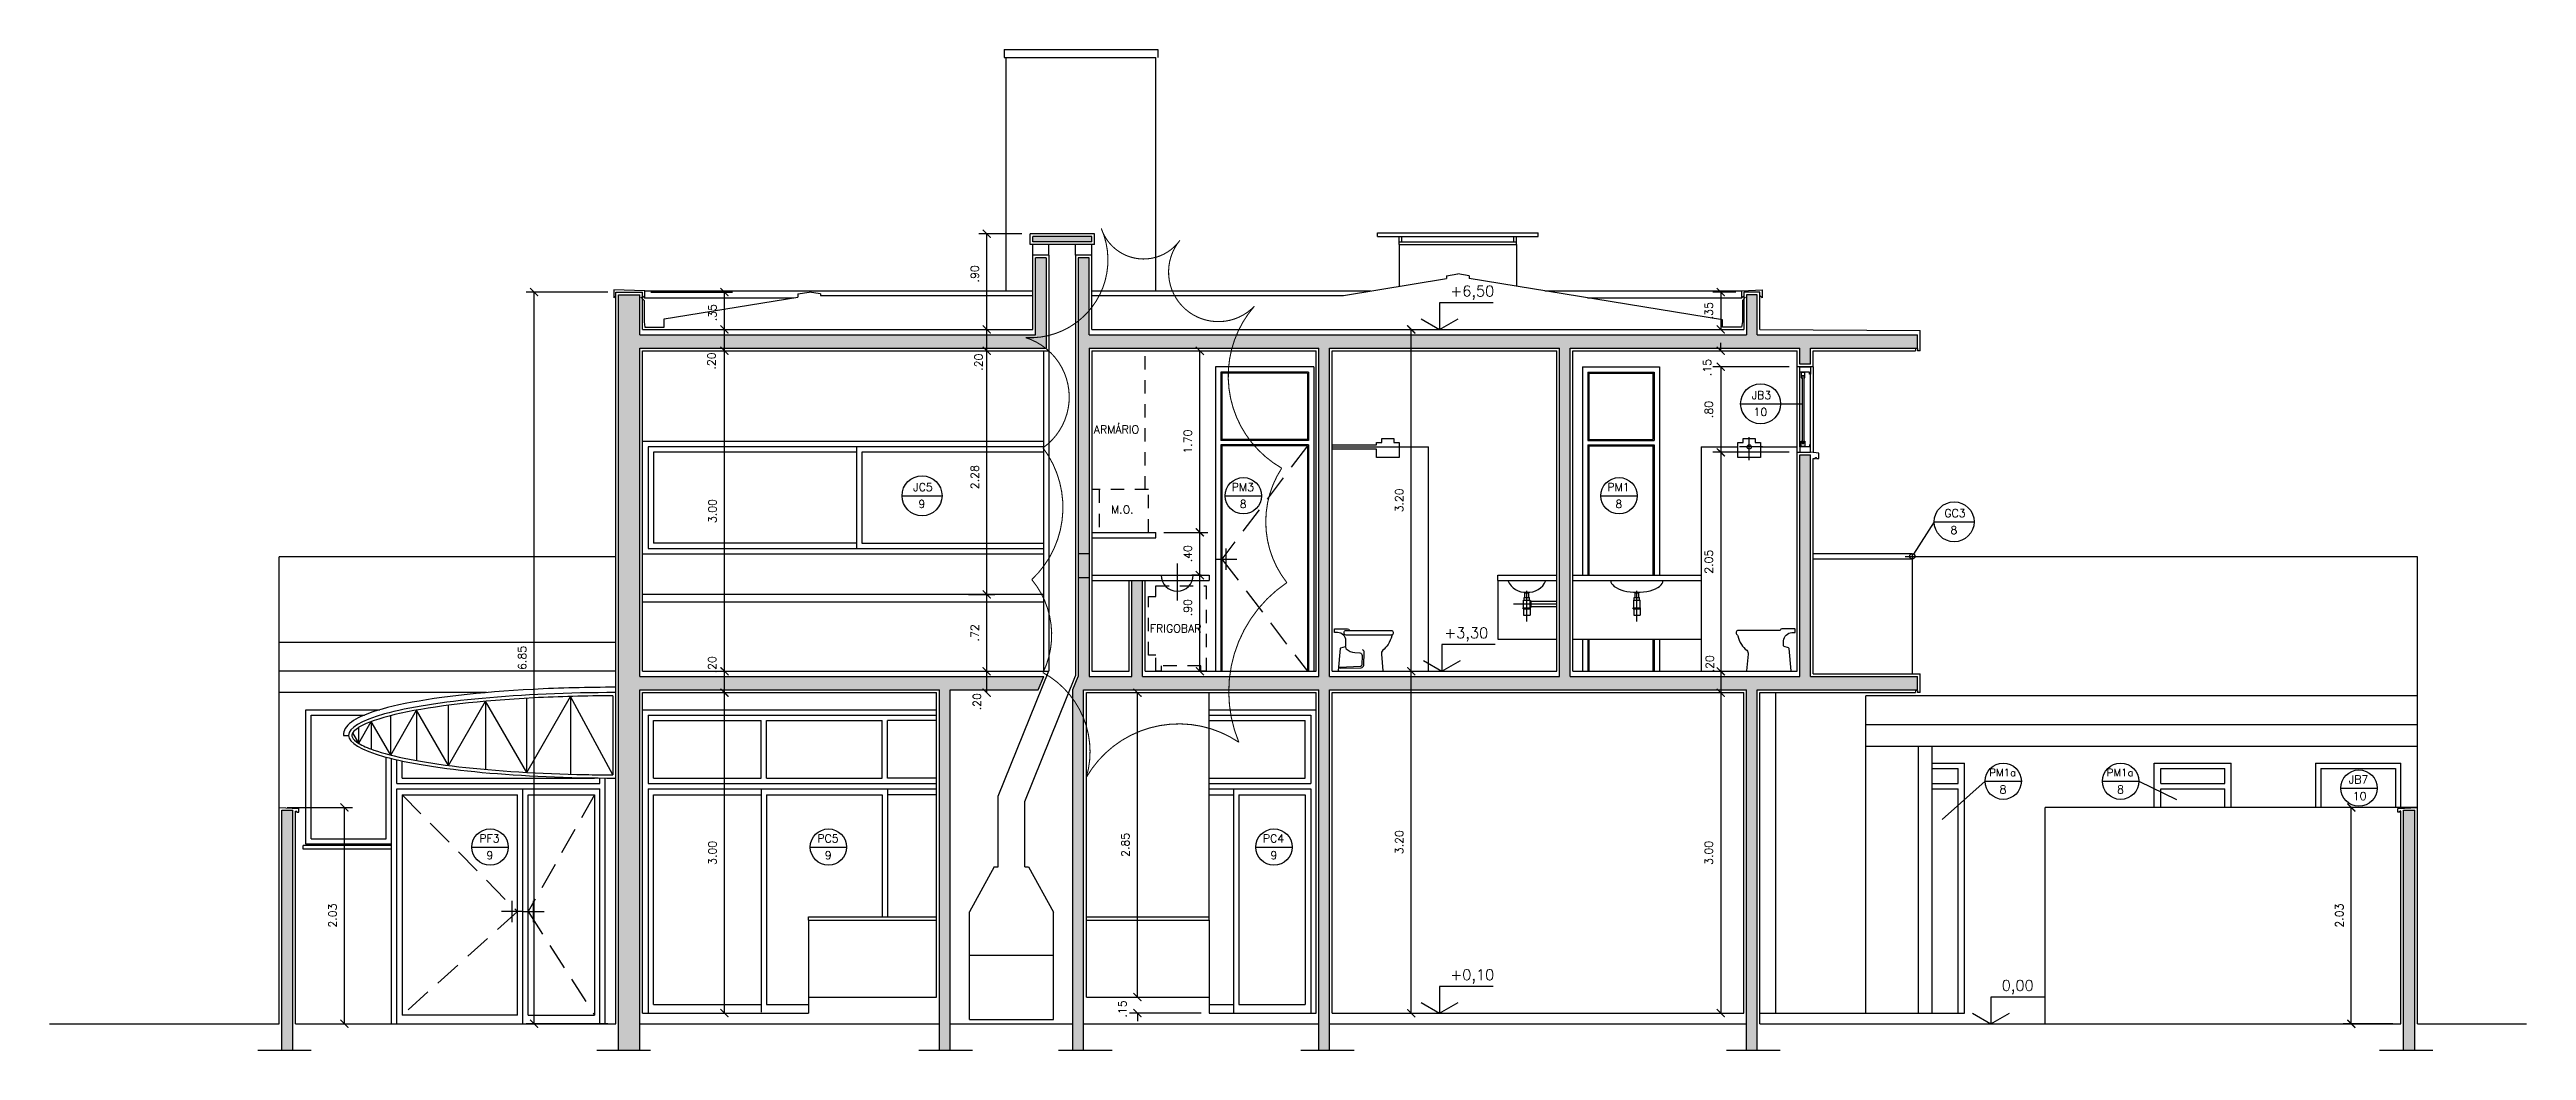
# Model space of a CAD drawing. Header units: millimetres. Extents: x 128 to 761, y 122 to 191.
# Drawn here: x 458.75 to 481.92, y 123.83 to 133.2 of the extents above; entities that cross this region are included whole.
import ezdxf

# ---------------------------------------------------------------- set-up
doc = ezdxf.new("R2010")
doc.units = ezdxf.units.MM
doc.linetypes.add('DASHDOT', pattern=[1, 0.5, -0.25, 0, -0.25])
doc.linetypes.add('HIDDEN', pattern=[0.375, 0.25, -0.125])
for name, color, linetype in [('ALV', 5, 'Continuous'), ('CAIX', 2, 'Continuous'), ('CAIXN', 7, 'Continuous'), ('COTAS', 1, 'Continuous'), ('LPROJ', 7, 'HIDDEN'), ('LVISTA', 1, 'Continuous'), ('LVISTA01', 8, 'Continuous'), ('LVISTA02', 1, 'Continuous'), ('LVISTA025', 3, 'Continuous'), ('METAL', 5, 'Continuous'), ('NOTAS', 2, 'Continuous'), ('PEÇAS', 7, 'Continuous'), ('PEÇAS50', 8, 'Continuous'), ('REVEST', 2, 'Continuous'), ('SOLID', 8, 'Continuous')]:
    doc.layers.add(name, color=color, linetype=linetype)
doc.styles.add('60-50', font='romans.shx', dxfattribs={"height": 0.075})
doc.styles.add('80-50', font='romans.shx', dxfattribs={"height": 0.1})
doc.dimstyles.new('50', dxfattribs={"dimtxt": 0.1, "dimasz": 2.5, "dimexe": 1.25, "dimexo": 0.625, "dimgap": 0.075, "dimtad": 1, "dimzin": 0, "dimdsep": 46, "dimtxsty": '60-50', "dimcen": 2.5, "dimclrt": 3, "dimadec": 0, "dimazin": 0, "dimtfac": 1, "dimtmove": 0, "dimatfit": 3, "dimfxl": 1, "dimarcsym": 0})

msp = doc.modelspace()

# ---------------------------------------------------------------- texts
at = {"color": 1, "style": '60-50'}
for s, p in [('ARMÁRIO', (468.5215, 129.6017)), ('M.O.', (468.6829, 128.8515)), ('FRIGOBAR', (469.0462, 127.7384))]:
    msp.add_text(s, height=0.075, dxfattribs=at).set_placement(p)
at = {"layer": 'CAIXN', "color": 2, "ltscale": 0.5, "attachment_point": 5, "style": '60-50'}
for s, insert, char_height in [('JB3', (474.7666, 129.9597), 0.075), ('10', (474.7568, 129.802), 0.075), ('JC5', (466.9235, 129.0986), 0.075), ('PM3', (469.9163, 129.0986), 0.075), ('PM1', (473.4301, 129.0986), 0.075), ('9', (466.9137, 128.9409), 0.075), ('8', (469.9191, 128.9409), 0.075), ('8', (473.4329, 128.9409), 0.075), ('GC3', (476.5769, 128.855), 0.075), ('8', (476.5671, 128.6973), 0.075), ('PM1a', (477.0231, 126.4266), 0.07), ('8', (477.0259, 126.2689), 0.075), ('PM1a', (478.1216, 126.4266), 0.07), ('8', (478.1244, 126.2689), 0.075), ('JB7', (480.3511, 126.3625), 0.075), ('10', (480.3618, 126.2065), 0.075), ('PF3', (462.8697, 125.8102), 0.075), ('PC5', (466.0353, 125.8102), 0.075), ('PC4', (470.2024, 125.8102), 0.075), ('9', (462.8724, 125.6526), 0.075), ('9', (466.0381, 125.6526), 0.075), ('9', (470.2051, 125.6526), 0.075)]:
    msp.add_mtext(s, dxfattribs=dict(at, insert=insert, char_height=char_height))
at = {"layer": 'NOTAS', "color": 3, "style": '80-50'}
for s, p in [('+6,50', (471.8565, 130.8843)), ('+3,30', (471.8001, 127.6843)), ('+0,10', (471.8565, 124.4843)), ('0,00', (477.0132, 124.3843))]:
    msp.add_text(s, height=0.1, dxfattribs=at).set_placement(p)

# ---------------------------------------------------------------- blocks, each defined once
blk = doc.blocks.new('_ARCHTICK')
at = {"color": 0, "linetype": 'ByBlock', "const_width": 0.15}
blk.add_lwpolyline([(-0.5, -0.5), (0.5, 0.5)], dxfattribs=at)
blk = doc.blocks.new('*D384')
at = {"layer": 'COTAS', "color": 0, "lineweight": -2}
for p, q in [((469.527, 128.275), (469.439, 128.275)), ((469.514, 127.375), (469.514, 128.275))]:
    blk.add_line(p, q, dxfattribs=at)
at = {"layer": 'DEFPOINTS', "color": 0}
for p in [(469.514, 128.275), (469.602, 128.275), (469.719, 127.375)]:
    blk.add_point(p, dxfattribs=at)
at = {"layer": 'COTAS', "color": 0, "lineweight": -2, "xscale": 0.075, "yscale": 0.075, "zscale": 0.075}
for p, rotation in [((469.514, 128.275), 90), ((469.514, 127.375), 270)]:
    blk.add_blockref('_ARCHTICK', p, dxfattribs=dict(at, rotation=rotation))
at = {"layer": 'COTAS', "color": 3, "insert": (469.401, 127.971), "char_height": 0.075, "attachment_point": 5, "rotation": 90, "style": '60-50'}
blk.add_mtext('.90', dxfattribs=at)
blk = doc.blocks.new('*D385')
at = {"layer": 'COTAS', "color": 0, "lineweight": -2}
for p, q in [((469.177, 128.675), (469.589, 128.675)), ((469.514, 128.275), (469.514, 128.675))]:
    blk.add_line(p, q, dxfattribs=at)
at = {"layer": 'DEFPOINTS', "color": 0}
for p in [(469.102, 128.675), (469.514, 128.675), (469.602, 128.275)]:
    blk.add_point(p, dxfattribs=at)
at = {"layer": 'COTAS', "color": 0, "lineweight": -2, "xscale": 0.075, "yscale": 0.075, "zscale": 0.075}
for p, rotation in [((469.514, 128.675), 90), ((469.514, 128.275), 270)]:
    blk.add_blockref('_ARCHTICK', p, dxfattribs=dict(at, rotation=rotation))
at = {"layer": 'COTAS', "color": 3, "insert": (469.401, 128.475), "char_height": 0.075, "attachment_point": 5, "rotation": 90, "style": '60-50'}
blk.add_mtext('.40', dxfattribs=at)
blk = doc.blocks.new('*D386')
at = {"layer": 'COTAS', "color": 0, "lineweight": -2}
for p, q in [((469.177, 130.375), (469.589, 130.375)), ((469.514, 128.675), (469.514, 130.375))]:
    blk.add_line(p, q, dxfattribs=at)
at = {"layer": 'DEFPOINTS', "color": 0}
for p in [(469.102, 130.375), (469.514, 130.375), (469.102, 128.675)]:
    blk.add_point(p, dxfattribs=at)
at = {"layer": 'COTAS', "color": 0, "lineweight": -2, "xscale": 0.075, "yscale": 0.075, "zscale": 0.075}
for p, rotation in [((469.514, 130.375), 90), ((469.514, 128.675), 270)]:
    blk.add_blockref('_ARCHTICK', p, dxfattribs=dict(at, rotation=rotation))
at = {"layer": 'COTAS', "color": 3, "insert": (469.401, 129.525), "char_height": 0.075, "attachment_point": 5, "rotation": 90, "style": '60-50'}
blk.add_mtext('1.70', dxfattribs=at)
blk = doc.blocks.new('*D451')
at = {"layer": 'COTAS', "color": 0, "lineweight": -2}
for p, q in [((460.977, 126.1), (461.588, 126.1)), ((461.513, 124.075), (461.513, 126.1)), ((461.131, 124.075), (461.588, 124.075))]:
    blk.add_line(p, q, dxfattribs=at)
at = {"layer": 'DEFPOINTS', "color": 0}
for p in [(460.902, 126.1), (461.513, 126.1), (461.056, 124.075)]:
    blk.add_point(p, dxfattribs=at)
at = {"layer": 'COTAS', "color": 0, "lineweight": -2, "xscale": 0.075, "yscale": 0.075, "zscale": 0.075}
for p, rotation in [((461.513, 126.1), 90), ((461.513, 124.075), 270)]:
    blk.add_blockref('_ARCHTICK', p, dxfattribs=dict(at, rotation=rotation))
at = {"layer": 'COTAS', "color": 3, "insert": (461.401, 125.088), "char_height": 0.075, "attachment_point": 5, "rotation": 90, "style": '60-50'}
blk.add_mtext('2.03', dxfattribs=at)
blk = doc.blocks.new('*D452')
at = {"layer": 'COTAS', "color": 0, "lineweight": -2}
for p, q in [((480.827, 126.1), (480.209, 126.1)), ((480.284, 124.075), (480.284, 126.1)), ((480.673, 124.075), (480.209, 124.075))]:
    blk.add_line(p, q, dxfattribs=at)
at = {"layer": 'DEFPOINTS', "color": 0}
for p in [(480.284, 126.1), (480.902, 126.1), (480.748, 124.075)]:
    blk.add_point(p, dxfattribs=at)
at = {"layer": 'COTAS', "color": 0, "lineweight": -2, "xscale": 0.075, "yscale": 0.075, "zscale": 0.075}
for p, rotation in [((480.284, 126.1), 90), ((480.284, 124.075), 270)]:
    blk.add_blockref('_ARCHTICK', p, dxfattribs=dict(at, rotation=rotation))
at = {"layer": 'COTAS', "color": 3, "insert": (480.172, 125.088), "char_height": 0.075, "attachment_point": 5, "rotation": 90, "style": '60-50'}
blk.add_mtext('2.03', dxfattribs=at)
blk = doc.blocks.new('*D453')
at = {"layer": 'COTAS', "color": 0, "lineweight": -2}
for p, q in [((463.977, 130.925), (463.212, 130.925)), ((463.287, 124.075), (463.287, 130.925)), ((463.977, 124.075), (463.212, 124.075))]:
    blk.add_line(p, q, dxfattribs=at)
at = {"layer": 'DEFPOINTS', "color": 0}
for p in [(463.287, 130.925), (464.052, 130.925), (464.052, 124.075)]:
    blk.add_point(p, dxfattribs=at)
at = {"layer": 'COTAS', "color": 0, "lineweight": -2, "xscale": 0.075, "yscale": 0.075, "zscale": 0.075}
for p, rotation in [((463.287, 130.925), 90), ((463.287, 124.075), 270)]:
    blk.add_blockref('_ARCHTICK', p, dxfattribs=dict(at, rotation=rotation))
at = {"layer": 'COTAS', "color": 3, "insert": (463.175, 127.5), "char_height": 0.075, "attachment_point": 5, "rotation": 90, "style": '60-50'}
blk.add_mtext('6.85', dxfattribs=at)
blk = doc.blocks.new('*D454')
at = {"layer": 'COTAS', "color": 0, "lineweight": -2}
blk.add_line((465.067, 124.175), (465.067, 127.175), dxfattribs=at)
at = {"layer": 'DEFPOINTS', "color": 0}
for p in [(465.067, 127.175), (465.067, 127.175), (465.067, 124.175)]:
    blk.add_point(p, dxfattribs=at)
at = {"layer": 'COTAS', "color": 0, "lineweight": -2, "xscale": 0.075, "yscale": 0.075, "zscale": 0.075}
for p, rotation in [((465.067, 127.175), 90), ((465.067, 124.175), 270)]:
    blk.add_blockref('_ARCHTICK', p, dxfattribs=dict(at, rotation=rotation))
at = {"layer": 'COTAS', "color": 3, "insert": (464.954, 125.675), "char_height": 0.075, "attachment_point": 5, "rotation": 90, "style": '60-50'}
blk.add_mtext('3.00', dxfattribs=at)
blk = doc.blocks.new('*D455')
at = {"layer": 'COTAS', "color": 0, "lineweight": -2}
blk.add_line((465.067, 127.175), (465.067, 127.375), dxfattribs=at)
at = {"layer": 'DEFPOINTS', "color": 0}
for p in [(465.067, 127.375), (465.067, 127.375), (465.067, 127.175)]:
    blk.add_point(p, dxfattribs=at)
at = {"layer": 'COTAS', "color": 0, "lineweight": -2, "xscale": 0.075, "yscale": 0.075, "zscale": 0.075}
for p, rotation in [((465.067, 127.375), 90), ((465.067, 127.175), 270)]:
    blk.add_blockref('_ARCHTICK', p, dxfattribs=dict(at, rotation=rotation))
at = {"layer": 'COTAS', "color": 3, "insert": (464.952, 127.436), "char_height": 0.075, "attachment_point": 5, "rotation": 90, "style": '60-50'}
blk.add_mtext('.20', dxfattribs=at)
blk = doc.blocks.new('*D456')
at = {"layer": 'COTAS', "color": 0, "lineweight": -2}
blk.add_line((465.067, 127.375), (465.067, 130.375), dxfattribs=at)
at = {"layer": 'DEFPOINTS', "color": 0}
for p in [(465.067, 130.375), (465.067, 130.375), (465.067, 127.375)]:
    blk.add_point(p, dxfattribs=at)
at = {"layer": 'COTAS', "color": 0, "lineweight": -2, "xscale": 0.075, "yscale": 0.075, "zscale": 0.075}
for p, rotation in [((465.067, 130.375), 90), ((465.067, 127.375), 270)]:
    blk.add_blockref('_ARCHTICK', p, dxfattribs=dict(at, rotation=rotation))
at = {"layer": 'COTAS', "color": 3, "insert": (464.954, 128.875), "char_height": 0.075, "attachment_point": 5, "rotation": 90, "style": '60-50'}
blk.add_mtext('3.00', dxfattribs=at)
blk = doc.blocks.new('*D457')
at = {"layer": 'COTAS', "color": 0, "lineweight": -2}
blk.add_line((465.067, 130.375), (465.067, 130.575), dxfattribs=at)
at = {"layer": 'DEFPOINTS', "color": 0}
for p in [(465.067, 130.575), (465.067, 130.575), (465.067, 130.375)]:
    blk.add_point(p, dxfattribs=at)
at = {"layer": 'COTAS', "color": 0, "lineweight": -2, "xscale": 0.075, "yscale": 0.075, "zscale": 0.075}
for p, rotation in [((465.067, 130.575), 90), ((465.067, 130.375), 270)]:
    blk.add_blockref('_ARCHTICK', p, dxfattribs=dict(at, rotation=rotation))
at = {"layer": 'COTAS', "color": 3, "insert": (464.946, 130.28), "char_height": 0.075, "attachment_point": 5, "rotation": 90, "style": '60-50'}
blk.add_mtext('.20', dxfattribs=at)
blk = doc.blocks.new('*D458')
at = {"layer": 'COTAS', "color": 0, "lineweight": -2}
for p, q in [((464.377, 130.925), (465.142, 130.925)), ((465.067, 130.575), (465.067, 130.925))]:
    blk.add_line(p, q, dxfattribs=at)
at = {"layer": 'DEFPOINTS', "color": 0}
for p in [(464.302, 130.925), (465.067, 130.925), (465.067, 130.575)]:
    blk.add_point(p, dxfattribs=at)
at = {"layer": 'COTAS', "color": 0, "lineweight": -2, "xscale": 0.075, "yscale": 0.075, "zscale": 0.075}
for p, rotation in [((465.067, 130.925), 90), ((465.067, 130.575), 270)]:
    blk.add_blockref('_ARCHTICK', p, dxfattribs=dict(at, rotation=rotation))
at = {"layer": 'COTAS', "color": 3, "insert": (464.954, 130.731), "char_height": 0.075, "attachment_point": 5, "rotation": 90, "style": '60-50'}
blk.add_mtext('.35', dxfattribs=at)
blk = doc.blocks.new('*D459')
at = {"layer": 'COTAS', "color": 0, "lineweight": -2}
for p, q in [((468.93, 124.325), (468.93, 124.4)), ((469.527, 124.175), (468.855, 124.175)), ((468.93, 124.175), (468.93, 124.1))]:
    blk.add_line(p, q, dxfattribs=at)
at = {"layer": 'DEFPOINTS', "color": 0}
for p in [(468.93, 124.325), (468.93, 124.325), (469.602, 124.175)]:
    blk.add_point(p, dxfattribs=at)
at = {"layer": 'COTAS', "color": 0, "lineweight": -2, "xscale": 0.075, "yscale": 0.075, "zscale": 0.075}
for p, rotation in [((468.93, 124.325), 270), ((468.93, 124.175), 90)]:
    blk.add_blockref('_ARCHTICK', p, dxfattribs=dict(at, rotation=rotation))
at = {"layer": 'COTAS', "color": 3, "insert": (468.789, 124.213), "char_height": 0.075, "attachment_point": 5, "rotation": 90, "style": '60-50'}
blk.add_mtext('.15', dxfattribs=at)
blk = doc.blocks.new('*D460')
at = {"layer": 'COTAS', "color": 0, "lineweight": -2}
blk.add_line((468.93, 124.325), (468.93, 127.175), dxfattribs=at)
at = {"layer": 'DEFPOINTS', "color": 0}
for p in [(468.93, 127.175), (468.93, 127.175), (468.93, 124.325)]:
    blk.add_point(p, dxfattribs=at)
at = {"layer": 'COTAS', "color": 0, "lineweight": -2, "xscale": 0.075, "yscale": 0.075, "zscale": 0.075}
for p, rotation in [((468.93, 127.175), 90), ((468.93, 124.325), 270)]:
    blk.add_blockref('_ARCHTICK', p, dxfattribs=dict(at, rotation=rotation))
at = {"layer": 'COTAS', "color": 3, "insert": (468.817, 125.75), "char_height": 0.075, "attachment_point": 5, "rotation": 90, "style": '60-50'}
blk.add_mtext('2.85', dxfattribs=at)
blk = doc.blocks.new('*D461')
at = {"layer": 'COTAS', "color": 0, "lineweight": -2}
blk.add_line((467.52, 127.175), (467.52, 127.375), dxfattribs=at)
at = {"layer": 'DEFPOINTS', "color": 0}
for p in [(467.52, 127.375), (467.52, 127.375), (467.52, 127.175)]:
    blk.add_point(p, dxfattribs=at)
at = {"layer": 'COTAS', "color": 0, "lineweight": -2, "xscale": 0.075, "yscale": 0.075, "zscale": 0.075}
for p, rotation in [((467.52, 127.375), 90), ((467.52, 127.175), 270)]:
    blk.add_blockref('_ARCHTICK', p, dxfattribs=dict(at, rotation=rotation))
at = {"layer": 'COTAS', "color": 3, "insert": (467.429, 127.09), "char_height": 0.075, "attachment_point": 5, "rotation": 90, "style": '60-50'}
blk.add_mtext('.20', dxfattribs=at)
blk = doc.blocks.new('*D462')
at = {"layer": 'COTAS', "color": 0, "lineweight": -2}
for p, q in [((467.35, 128.095), (467.595, 128.095)), ((467.52, 127.375), (467.52, 128.095))]:
    blk.add_line(p, q, dxfattribs=at)
at = {"layer": 'DEFPOINTS', "color": 0}
for p in [(467.275, 128.095), (467.52, 128.095), (467.52, 127.375)]:
    blk.add_point(p, dxfattribs=at)
at = {"layer": 'COTAS', "color": 0, "lineweight": -2, "xscale": 0.075, "yscale": 0.075, "zscale": 0.075}
for p, rotation in [((467.52, 128.095), 90), ((467.52, 127.375), 270)]:
    blk.add_blockref('_ARCHTICK', p, dxfattribs=dict(at, rotation=rotation))
at = {"layer": 'COTAS', "color": 3, "insert": (467.408, 127.735), "char_height": 0.075, "attachment_point": 5, "rotation": 90, "style": '60-50'}
blk.add_mtext('.72', dxfattribs=at)
blk = doc.blocks.new('*D463')
at = {"layer": 'COTAS', "color": 0, "lineweight": -2}
blk.add_line((467.52, 128.095), (467.52, 130.375), dxfattribs=at)
at = {"layer": 'DEFPOINTS', "color": 0}
for p in [(467.52, 130.375), (467.52, 130.375), (467.234, 128.095)]:
    blk.add_point(p, dxfattribs=at)
at = {"layer": 'COTAS', "color": 0, "lineweight": -2, "xscale": 0.075, "yscale": 0.075, "zscale": 0.075}
for p, rotation in [((467.52, 130.375), 90), ((467.52, 128.095), 270)]:
    blk.add_blockref('_ARCHTICK', p, dxfattribs=dict(at, rotation=rotation))
at = {"layer": 'COTAS', "color": 3, "insert": (467.408, 129.192), "char_height": 0.075, "attachment_point": 5, "rotation": 90, "style": '60-50'}
blk.add_mtext('2.28', dxfattribs=at)
blk = doc.blocks.new('*D464')
at = {"layer": 'COTAS', "color": 0, "lineweight": -2}
blk.add_line((467.52, 130.375), (467.52, 130.575), dxfattribs=at)
at = {"layer": 'DEFPOINTS', "color": 0}
for p in [(467.52, 130.575), (467.52, 130.575), (467.52, 130.375)]:
    blk.add_point(p, dxfattribs=at)
at = {"layer": 'COTAS', "color": 0, "lineweight": -2, "xscale": 0.075, "yscale": 0.075, "zscale": 0.075}
for p, rotation in [((467.52, 130.575), 90), ((467.52, 130.375), 270)]:
    blk.add_blockref('_ARCHTICK', p, dxfattribs=dict(at, rotation=rotation))
at = {"layer": 'COTAS', "color": 3, "insert": (467.444, 130.268), "char_height": 0.075, "attachment_point": 5, "rotation": 90, "style": '60-50'}
blk.add_mtext('.20', dxfattribs=at)
blk = doc.blocks.new('*D465')
at = {"layer": 'COTAS', "color": 0, "lineweight": -2}
for p, q in [((467.848, 131.47), (467.445, 131.47)), ((467.52, 130.575), (467.52, 131.47))]:
    blk.add_line(p, q, dxfattribs=at)
at = {"layer": 'DEFPOINTS', "color": 0}
for p in [(467.52, 131.47), (467.923, 131.47), (467.52, 130.575)]:
    blk.add_point(p, dxfattribs=at)
at = {"layer": 'COTAS', "color": 0, "lineweight": -2, "xscale": 0.075, "yscale": 0.075, "zscale": 0.075}
for p, rotation in [((467.52, 131.47), 90), ((467.52, 130.575), 270)]:
    blk.add_blockref('_ARCHTICK', p, dxfattribs=dict(at, rotation=rotation))
at = {"layer": 'COTAS', "color": 3, "insert": (467.408, 131.095), "char_height": 0.075, "attachment_point": 5, "rotation": 90, "style": '60-50'}
blk.add_mtext('.90', dxfattribs=at)
blk = doc.blocks.new('*D466')
at = {"layer": 'COTAS', "color": 0, "lineweight": -2}
blk.add_line((471.491, 124.175), (471.491, 127.375), dxfattribs=at)
at = {"layer": 'DEFPOINTS', "color": 0}
for p in [(471.491, 127.375), (471.491, 127.375), (471.491, 124.175)]:
    blk.add_point(p, dxfattribs=at)
at = {"layer": 'COTAS', "color": 0, "lineweight": -2, "xscale": 0.075, "yscale": 0.075, "zscale": 0.075}
for p, rotation in [((471.491, 127.375), 90), ((471.491, 124.175), 270)]:
    blk.add_blockref('_ARCHTICK', p, dxfattribs=dict(at, rotation=rotation))
at = {"layer": 'COTAS', "color": 3, "insert": (471.379, 125.775), "char_height": 0.075, "attachment_point": 5, "rotation": 90, "style": '60-50'}
blk.add_mtext('3.20', dxfattribs=at)
blk = doc.blocks.new('*D467')
at = {"layer": 'COTAS', "color": 0, "lineweight": -2}
blk.add_line((471.491, 127.375), (471.491, 130.575), dxfattribs=at)
at = {"layer": 'DEFPOINTS', "color": 0}
for p in [(471.491, 130.575), (471.491, 130.575), (471.491, 127.375)]:
    blk.add_point(p, dxfattribs=at)
at = {"layer": 'COTAS', "color": 0, "lineweight": -2, "xscale": 0.075, "yscale": 0.075, "zscale": 0.075}
for p, rotation in [((471.491, 130.575), 90), ((471.491, 127.375), 270)]:
    blk.add_blockref('_ARCHTICK', p, dxfattribs=dict(at, rotation=rotation))
at = {"layer": 'COTAS', "color": 3, "insert": (471.379, 128.975), "char_height": 0.075, "attachment_point": 5, "rotation": 90, "style": '60-50'}
blk.add_mtext('3.20', dxfattribs=at)
blk = doc.blocks.new('*D468')
at = {"layer": 'COTAS', "color": 0, "lineweight": -2}
for p, q in [((474.527, 130.925), (474.311, 130.925)), ((474.386, 130.925), (474.386, 130.575))]:
    blk.add_line(p, q, dxfattribs=at)
at = {"layer": 'DEFPOINTS', "color": 0}
for p in [(474.602, 130.925), (474.386, 130.575), (474.386, 130.575)]:
    blk.add_point(p, dxfattribs=at)
at = {"layer": 'COTAS', "color": 0, "lineweight": -2, "xscale": 0.075, "yscale": 0.075, "zscale": 0.075}
for p, rotation in [((474.386, 130.925), 90), ((474.386, 130.575), 270)]:
    blk.add_blockref('_ARCHTICK', p, dxfattribs=dict(at, rotation=rotation))
at = {"layer": 'COTAS', "color": 3, "insert": (474.274, 130.75), "char_height": 0.075, "attachment_point": 5, "rotation": 90, "style": '60-50'}
blk.add_mtext('.35', dxfattribs=at)
blk = doc.blocks.new('*D469')
at = {"layer": 'COTAS', "color": 0, "lineweight": -2}
for p, q in [((474.386, 130.375), (474.386, 130.45)), ((475.027, 130.225), (474.311, 130.225)), ((474.386, 130.225), (474.386, 130.15))]:
    blk.add_line(p, q, dxfattribs=at)
at = {"layer": 'DEFPOINTS', "color": 0}
for p in [(474.386, 130.375), (474.386, 130.225), (475.102, 130.225)]:
    blk.add_point(p, dxfattribs=at)
at = {"layer": 'COTAS', "color": 0, "lineweight": -2, "xscale": 0.075, "yscale": 0.075, "zscale": 0.075}
for p, rotation in [((474.386, 130.375), 270), ((474.386, 130.225), 90)]:
    blk.add_blockref('_ARCHTICK', p, dxfattribs=dict(at, rotation=rotation))
at = {"layer": 'COTAS', "color": 3, "insert": (474.259, 130.218), "char_height": 0.075, "attachment_point": 5, "rotation": 90, "style": '60-50'}
blk.add_mtext('.15', dxfattribs=at)
blk = doc.blocks.new('*D470')
at = {"layer": 'COTAS', "color": 0, "lineweight": -2}
for p, q in [((474.386, 130.225), (474.386, 129.425)), ((475.027, 129.425), (474.311, 129.425))]:
    blk.add_line(p, q, dxfattribs=at)
at = {"layer": 'DEFPOINTS', "color": 0}
for p in [(475.102, 130.225), (474.386, 129.425), (475.102, 129.425)]:
    blk.add_point(p, dxfattribs=at)
at = {"layer": 'COTAS', "color": 0, "lineweight": -2, "xscale": 0.075, "yscale": 0.075, "zscale": 0.075}
for p, rotation in [((474.386, 130.225), 90), ((474.386, 129.425), 270)]:
    blk.add_blockref('_ARCHTICK', p, dxfattribs=dict(at, rotation=rotation))
at = {"layer": 'COTAS', "color": 3, "insert": (474.274, 129.825), "char_height": 0.075, "attachment_point": 5, "rotation": 90, "style": '60-50'}
blk.add_mtext('.80', dxfattribs=at)
blk = doc.blocks.new('*D471')
at = {"layer": 'COTAS', "color": 0, "lineweight": -2}
blk.add_line((474.386, 129.425), (474.386, 127.375), dxfattribs=at)
at = {"layer": 'DEFPOINTS', "color": 0}
for p in [(475.102, 129.425), (474.386, 127.375), (474.386, 127.375)]:
    blk.add_point(p, dxfattribs=at)
at = {"layer": 'COTAS', "color": 0, "lineweight": -2, "xscale": 0.075, "yscale": 0.075, "zscale": 0.075}
for p, rotation in [((474.386, 129.425), 90), ((474.386, 127.375), 270)]:
    blk.add_blockref('_ARCHTICK', p, dxfattribs=dict(at, rotation=rotation))
at = {"layer": 'COTAS', "color": 3, "insert": (474.274, 128.4), "char_height": 0.075, "attachment_point": 5, "rotation": 90, "style": '60-50'}
blk.add_mtext('2.05', dxfattribs=at)
blk = doc.blocks.new('*D472')
at = {"layer": 'COTAS', "color": 0, "lineweight": -2}
blk.add_line((474.386, 127.375), (474.386, 127.175), dxfattribs=at)
at = {"layer": 'DEFPOINTS', "color": 0}
for p in [(474.386, 127.375), (474.386, 127.175), (474.386, 127.175)]:
    blk.add_point(p, dxfattribs=at)
at = {"layer": 'COTAS', "color": 0, "lineweight": -2, "xscale": 0.075, "yscale": 0.075, "zscale": 0.075}
for p, rotation in [((474.386, 127.375), 90), ((474.386, 127.175), 270)]:
    blk.add_blockref('_ARCHTICK', p, dxfattribs=dict(at, rotation=rotation))
at = {"layer": 'COTAS', "color": 3, "insert": (474.283, 127.445), "char_height": 0.075, "attachment_point": 5, "rotation": 90, "style": '60-50'}
blk.add_mtext('.20', dxfattribs=at)
blk = doc.blocks.new('*D473')
at = {"layer": 'COTAS', "color": 0, "lineweight": -2}
blk.add_line((474.386, 127.175), (474.386, 124.175), dxfattribs=at)
at = {"layer": 'DEFPOINTS', "color": 0}
for p in [(474.386, 127.175), (474.386, 124.175), (474.386, 124.175)]:
    blk.add_point(p, dxfattribs=at)
at = {"layer": 'COTAS', "color": 0, "lineweight": -2, "xscale": 0.075, "yscale": 0.075, "zscale": 0.075}
for p, rotation in [((474.386, 127.175), 90), ((474.386, 124.175), 270)]:
    blk.add_blockref('_ARCHTICK', p, dxfattribs=dict(at, rotation=rotation))
at = {"layer": 'COTAS', "color": 3, "insert": (474.274, 125.675), "char_height": 0.075, "attachment_point": 5, "rotation": 90, "style": '60-50'}
blk.add_mtext('3.00', dxfattribs=at)

# ---------------------------------------------------------------- dimensions: what is measured, and where the dimension line sits
at = {"layer": 'COTAS'}
for base, p1, p2, angle, override, picture, middle in [((467.5200794632, 131.4701620173), (467.5200794632, 130.5751620173), (467.9226677184, 131.4701620173), 270, {"dimasz": 0.075, "dimexe": 0.075, "dimexo": 0.075, "dimzin": 4, "dimblk1": 'ARCHTICK', "dimblk2": 'ARCHTICK', "dimsah": 1, "dimse1": 1, "dimtofl": 0, "dimtmove": 2}, '*D465', (467.4075794632, 131.0948999452)), ((465.0668, 130.9252), (465.0668, 130.5752), (464.3019, 130.9252), 90, {"dimasz": 0.075, "dimexe": 0.075, "dimexo": 0.075, "dimzin": 4, "dimblk1": 'ARCHTICK', "dimblk2": 'ARCHTICK', "dimsah": 1, "dimse1": 1, "dimtofl": 0, "dimtmove": 2}, '*D458', (464.9543, 130.7311)), ((465.0668, 130.5752), (465.0668, 130.3752), (465.0668, 130.5752), 90, {"dimasz": 0.075, "dimexe": 0.075, "dimexo": 0.075, "dimzin": 4, "dimblk1": 'ARCHTICK', "dimblk2": 'ARCHTICK', "dimsah": 1, "dimse1": 1, "dimtofl": 0, "dimtmove": 2}, '*D457', (464.946, 130.2797)), ((467.5201, 130.5752), (467.5201, 130.3752), (467.5201, 130.5752), 270, {"dimasz": 0.075, "dimexe": 0.075, "dimexo": 0.075, "dimzin": 4, "dimblk1": 'ARCHTICK', "dimblk2": 'ARCHTICK', "dimsah": 1, "dimse1": 1, "dimtofl": 0, "dimtmove": 2}, '*D464', (467.4435, 130.2678)), ((474.3865, 130.2252), (474.3865, 130.3752), (475.1019, 130.2252), 90, {"dimasz": 0.075, "dimexe": 0.075, "dimexo": 0.075, "dimzin": 4, "dimblk1": 'ARCHTICK', "dimblk2": 'ARCHTICK', "dimsah": 1, "dimse1": 1, "dimtofl": 0, "dimtmove": 2}, '*D469', (474.2588, 130.2181)), ((467.5201, 130.3752), (467.234, 128.0952), (467.5201, 130.3752), 270, {"dimasz": 0.075, "dimexe": 0.075, "dimexo": 0.075, "dimzin": 4, "dimblk1": 'ARCHTICK', "dimblk2": 'ARCHTICK', "dimsah": 1, "dimse1": 1, "dimtofl": 0, "dimtmove": 2}, '*D463', (467.4076, 129.1925)), ((469.5139, 128.2752), (469.7194, 127.3752), (469.6019, 128.2752), 90, {"dimasz": 0.075, "dimexe": 0.075, "dimexo": 0.075, "dimzin": 4, "dimblk1": 'ARCHTICK', "dimblk2": 'ARCHTICK', "dimsah": 1, "dimse1": 1, "dimtofl": 0, "dimtmove": 2}, '*D384', (469.4014, 127.9714)), ((465.0668, 127.3752), (465.0668, 127.1752), (465.0668, 127.3752), 90, {"dimasz": 0.075, "dimexe": 0.075, "dimexo": 0.075, "dimzin": 4, "dimblk1": 'ARCHTICK', "dimblk2": 'ARCHTICK', "dimsah": 1, "dimse1": 1, "dimtofl": 0, "dimtmove": 2}, '*D455', (464.9523, 127.4363)), ((474.3865, 127.1752), (474.3865, 127.3752), (474.3865, 127.1752), 90, {"dimasz": 0.075, "dimexe": 0.075, "dimexo": 0.075, "dimzin": 4, "dimblk1": 'ARCHTICK', "dimblk2": 'ARCHTICK', "dimsah": 1, "dimse1": 1, "dimtofl": 0, "dimtmove": 2}, '*D472', (474.2828, 127.4448)), ((467.5201, 127.3752), (467.5201, 127.1752), (467.5201, 127.3752), 270, {"dimasz": 0.075, "dimexe": 0.075, "dimexo": 0.075, "dimzin": 4, "dimblk1": 'ARCHTICK', "dimblk2": 'ARCHTICK', "dimsah": 1, "dimse1": 1, "dimtofl": 0, "dimtmove": 2}, '*D461', (467.4287, 127.0897)), ((468.9295, 124.3252), (469.6019, 124.1752), (468.9295, 124.3252), 90, {"dimasz": 0.075, "dimexe": 0.075, "dimexo": 0.075, "dimzin": 4, "dimblk1": 'ARCHTICK', "dimblk2": 'ARCHTICK', "dimsah": 1, "dimtofl": 0, "dimtmove": 2}, '*D459', (468.789, 124.2135))]:
    dim = msp.add_linear_dim(base=base, p1=p1, p2=p2, angle=angle, dimstyle='50', override=override, dxfattribs=at)
    dim.commit()
    dim.dimension.update_dxf_attribs({"geometry": picture, "text_midpoint": middle, "dimtype": 160})
for base, p1, p2, angle, override, picture, middle in [((463.2874, 130.9252), (464.0519, 124.0752), (464.0519, 130.9252), 90, {"dimasz": 0.075, "dimexe": 0.075, "dimexo": 0.075, "dimzin": 4, "dimblk1": 'ARCHTICK', "dimblk2": 'ARCHTICK', "dimsah": 1, "dimtofl": 0, "dimtmove": 2}, '*D453', (463.1749, 127.5002)), ((474.3865, 130.5752), (474.6019, 130.9252), (474.3865, 130.5752), 90, {"dimasz": 0.075, "dimexe": 0.075, "dimexo": 0.075, "dimzin": 4, "dimblk1": 'ARCHTICK', "dimblk2": 'ARCHTICK', "dimsah": 1, "dimtofl": 0, "dimtmove": 2}, '*D468', (474.274, 130.7502)), ((471.4913, 130.5752), (471.4913, 127.3752), (471.4913, 130.5752), 90, {"dimasz": 0.075, "dimexe": 0.075, "dimexo": 0.075, "dimzin": 4, "dimblk1": 'ARCHTICK', "dimblk2": 'ARCHTICK', "dimsah": 1, "dimse1": 1, "dimtofl": 0, "dimtmove": 2}, '*D467', (471.3788, 128.9752)), ((465.0668, 130.3752), (465.0668, 127.3752), (465.0668, 130.3752), 90, {"dimasz": 0.075, "dimexe": 0.075, "dimexo": 0.075, "dimzin": 4, "dimblk1": 'ARCHTICK', "dimblk2": 'ARCHTICK', "dimsah": 1, "dimse1": 1, "dimtofl": 0, "dimtmove": 2}, '*D456', (464.9543, 128.8752)), ((469.5139, 130.3752), (469.1019, 128.6752), (469.1019, 130.3752), 90, {"dimasz": 0.075, "dimexe": 0.075, "dimexo": 0.075, "dimzin": 4, "dimblk1": 'ARCHTICK', "dimblk2": 'ARCHTICK', "dimsah": 1, "dimse1": 1, "dimtofl": 0, "dimtmove": 2}, '*D386', (469.4014, 129.5252)), ((474.3865, 129.4252), (475.1019, 130.2252), (475.1019, 129.4252), 90, {"dimasz": 0.075, "dimexe": 0.075, "dimexo": 0.075, "dimzin": 4, "dimblk1": 'ARCHTICK', "dimblk2": 'ARCHTICK', "dimsah": 1, "dimse1": 1, "dimtofl": 0, "dimtmove": 2}, '*D470', (474.274, 129.8252)), ((474.3865, 127.3752), (475.1019, 129.4252), (474.3865, 127.3752), 90, {"dimasz": 0.075, "dimexe": 0.075, "dimexo": 0.075, "dimzin": 4, "dimblk1": 'ARCHTICK', "dimblk2": 'ARCHTICK', "dimsah": 1, "dimse1": 1, "dimtofl": 0, "dimtmove": 2}, '*D471', (474.274, 128.4002)), ((469.5139, 128.6752), (469.6019, 128.2752), (469.1019, 128.6752), 90, {"dimasz": 0.075, "dimexe": 0.075, "dimexo": 0.075, "dimzin": 4, "dimblk1": 'ARCHTICK', "dimblk2": 'ARCHTICK', "dimsah": 1, "dimse1": 1, "dimtofl": 0, "dimtmove": 2}, '*D385', (469.4014, 128.4752)), ((467.5201, 128.0952), (467.5201, 127.3752), (467.2749, 128.0952), 270, {"dimasz": 0.075, "dimexe": 0.075, "dimexo": 0.075, "dimzin": 4, "dimblk1": 'ARCHTICK', "dimblk2": 'ARCHTICK', "dimsah": 1, "dimse1": 1, "dimtofl": 0, "dimtmove": 2}, '*D462', (467.4076, 127.7352)), ((465.0668, 127.1752), (465.0668, 124.1752), (465.0668, 127.1752), 90, {"dimasz": 0.075, "dimexe": 0.075, "dimexo": 0.075, "dimzin": 4, "dimblk1": 'ARCHTICK', "dimblk2": 'ARCHTICK', "dimsah": 1, "dimtofl": 0, "dimtmove": 2}, '*D454', (464.9543, 125.6752)), ((468.9295, 127.1752), (468.9295, 124.3252), (468.9295, 127.1752), 90, {"dimasz": 0.075, "dimexe": 0.075, "dimexo": 0.075, "dimzin": 4, "dimblk1": 'ARCHTICK', "dimblk2": 'ARCHTICK', "dimsah": 1, "dimse1": 1, "dimtofl": 0, "dimtmove": 2}, '*D460', (468.817, 125.7502)), ((471.4913, 127.3752), (471.4913, 124.1752), (471.4913, 127.3752), 90, {"dimasz": 0.075, "dimexe": 0.075, "dimexo": 0.075, "dimzin": 4, "dimblk1": 'ARCHTICK', "dimblk2": 'ARCHTICK', "dimsah": 1, "dimtofl": 0, "dimtmove": 2}, '*D466', (471.3788, 125.7752)), ((474.3865, 124.1752), (474.3865, 127.1752), (474.3865, 124.1752), 90, {"dimasz": 0.075, "dimexe": 0.075, "dimexo": 0.075, "dimzin": 4, "dimblk1": 'ARCHTICK', "dimblk2": 'ARCHTICK', "dimsah": 1, "dimtofl": 0, "dimtmove": 2}, '*D473', (474.274, 125.6752)), ((461.5130350241, 126.1001620173), (461.0556700577, 124.0751620173), (460.9019403542, 126.1001620173), 90, {"dimasz": 0.075, "dimexe": 0.075, "dimexo": 0.075, "dimzin": 4, "dimblk1": 'ARCHTICK', "dimblk2": 'ARCHTICK', "dimsah": 1, "dimtofl": 0, "dimtmove": 2}, '*D451', (461.4005350241, 125.0876620173)), ((480.284222392, 126.1001620173), (480.7482106507, 124.0751620173), (480.9019403542, 126.1001620173), 90, {"dimasz": 0.075, "dimexe": 0.075, "dimexo": 0.075, "dimzin": 4, "dimblk1": 'ARCHTICK', "dimblk2": 'ARCHTICK', "dimsah": 1, "dimtofl": 0, "dimtmove": 2}, '*D452', (480.171722392, 125.0876620173))]:
    dim = msp.add_linear_dim(base=base, p1=p1, p2=p2, angle=angle, dimstyle='50', override=override, dxfattribs=at)
    dim.commit()
    dim.dimension.update_dxf_attribs({"geometry": picture, "text_midpoint": middle})

# ---------------------------------------------------------------- hatches: boundary and pattern name
at = {"layer": 'SOLID'}
msp.add_hatch(color=256, dxfattribs=at).paths.add_polyline_path([(467.9519, 131.4452), (467.9519, 131.3952), (468.5019, 131.3952), (468.5019, 131.4452)])
h = msp.add_hatch(color=256, dxfattribs=at)
h.paths.add_polyline_path([(464.0769, 123.8252), (464.2769, 123.8252), (464.2769, 127.2002), (467.0769, 127.2002), (467.0769, 123.8252), (467.1769, 123.8252), (467.1769, 127.2002), (468.0023, 127.2002), (468.0528, 127.3252), (464.2769, 127.3252), (464.2769, 130.4002), (468.0769, 130.4002), (468.0769, 131.2452), (467.9769, 131.2452), (467.9769, 130.5252), (464.2769, 130.5252), (464.2769, 130.9002), (464.0769, 130.9002)])
h.paths.add_polyline_path([(461.0307, 126.0752), (460.9269, 126.0752), (460.9269, 123.8252), (461.0307, 123.8252)])
h = msp.add_hatch(color=256, dxfattribs=at)
h.paths.add_polyline_path([(468.4769, 130.5252), (468.4769, 131.2452), (468.3769, 131.2452), (468.3769, 128.4752), (468.4769, 128.4752), (468.4769, 130.4002), (470.6269, 130.4002), (470.6269, 127.3252), (468.9769, 127.3252), (468.9769, 128.2252), (468.8769, 128.2252), (468.8769, 127.3252), (468.4769, 127.3252), (468.4769, 128.2502), (468.3769, 128.2502), (468.3769, 127.3267), (468.3269, 127.2029), (468.3269, 123.8252), (468.4269, 123.8252), (468.4269, 127.2002), (470.6269, 127.2002), (470.6269, 123.8252), (470.7269, 123.8252), (470.7269, 127.2002), (474.6269, 127.2002), (474.6269, 123.8252), (474.7269, 123.8252), (474.7269, 127.2002), (476.2269, 127.2002), (476.2269, 127.3252), (475.2269, 127.3252), (475.2269, 129.4002), (475.1269, 129.4002), (475.1269, 127.3252), (472.9769, 127.3252), (472.9769, 130.4002), (475.1269, 130.4002), (475.1269, 130.2502), (475.2269, 130.2502), (475.2269, 130.4002), (476.2269, 130.4002), (476.2269, 130.5252), (474.7269, 130.5252), (474.7269, 130.9002), (474.6269, 130.9002), (474.6269, 130.5252), (469.2269, 130.5252)])
h.paths.add_polyline_path([(470.7269, 130.4002), (470.7269, 127.3252), (472.8769, 127.3252), (472.8769, 130.4002)], flags=16)
h.paths.add_polyline_path([(468.4769, 128.4752), (468.3769, 128.4752), (468.3769, 128.2502), (468.4769, 128.2502)], flags=17)
h.paths.add_polyline_path([(480.8769, 126.0752), (480.7732, 126.0752), (480.7732, 123.8252), (480.8769, 123.8252)])
h.paths.add_polyline_path([(471.7894, 127.6355), (472.2727, 127.6355), (472.2727, 127.814), (471.7894, 127.814)], flags=8)

# ---------------------------------------------------------------- linework, layer by layer
at = {"layer": 'ALV', "color": 5}
for p, q in [((468.5019, 131.4452), (467.9519, 131.4452)), ((467.9519, 131.3952), (467.9519, 131.4452)), ((468.5019, 131.3952), (467.9519, 131.3952)), ((468.5019, 131.3952), (468.5019, 131.4452))]:
    msp.add_line(p, q, dxfattribs=at)
at = {"layer": 'ALV'}
for p, q in [((467.9769, 130.5252), (467.9769, 131.2452)), ((468.0769, 131.2452), (467.9769, 131.2452)), ((468.0769, 131.2452), (468.0769, 130.4002)), ((468.4769, 131.2452), (468.3769, 131.2452)), ((468.3769, 131.2452), (468.3769, 128.4752)), ((468.4769, 130.5252), (468.4769, 131.2452)), ((464.0769, 130.9002), (464.2769, 130.9002)), ((464.0769, 123.8252), (464.0769, 130.9002)), ((464.2769, 130.5252), (464.2769, 130.9002)), ((474.6269, 130.9002), (474.6269, 130.5252)), ((474.7269, 130.9002), (474.6269, 130.9002)), ((474.7269, 130.5252), (474.7269, 130.9002)), ((464.2769, 130.5252), (467.9769, 130.5252)), ((468.4769, 130.5252), (469.6769, 130.5252)), ((469.2269, 130.5252), (474.6269, 130.5252)), ((474.7269, 130.5252), (476.2269, 130.5252)), ((476.2269, 130.4002), (476.2269, 130.5252)), ((464.2769, 130.4002), (468.0769, 130.4002)), ((464.2769, 127.3252), (464.2769, 130.4002)), ((468.4769, 130.4002), (470.6269, 130.4002)), ((468.4769, 130.4002), (468.4769, 128.4752)), ((470.6269, 127.3252), (470.6269, 130.4002)), ((470.7269, 130.4002), (472.8769, 130.4002)), ((470.7269, 127.3252), (470.7269, 130.4002)), ((472.8769, 127.3252), (472.8769, 130.4002)), ((472.9769, 127.3252), (472.9769, 130.4002)), ((472.9769, 130.4002), (475.1269, 130.4002)), ((475.1269, 130.2502), (475.1269, 130.4002)), ((475.2269, 130.2502), (475.1269, 130.2502)), ((475.2269, 130.4002), (476.2269, 130.4002)), ((475.2269, 130.2502), (475.2269, 130.4002)), ((475.1269, 129.4002), (475.2269, 129.4002)), ((475.1269, 127.3252), (475.1269, 129.4002)), ((475.2269, 127.3252), (475.2269, 129.4002)), ((468.4769, 128.4752), (468.3769, 128.4752)), ((468.3769, 128.4752), (468.3769, 128.2502)), ((468.4769, 128.4752), (468.4769, 128.2502)), ((468.4769, 128.2502), (468.3769, 128.2502)), ((468.3769, 128.2502), (468.3769, 127.3267)), ((468.4769, 128.2502), (468.4769, 127.3252)), ((468.8769, 127.3252), (468.8769, 128.2252)), ((468.9769, 127.3252), (468.9769, 128.2252)), ((464.2769, 127.3252), (468.0528, 127.3252)), ((464.2769, 123.8252), (464.2769, 127.2002)), ((464.2769, 127.2002), (467.0769, 127.2002)), ((467.0769, 123.8252), (467.0769, 127.2002)), ((467.1769, 123.8252), (467.1769, 127.2002)), ((467.1769, 127.2002), (468.0023, 127.2002)), ((468.0023, 127.2002), (468.0528, 127.3252)), ((468.3269, 127.2029), (468.3769, 127.3267)), ((468.3269, 123.8252), (468.3269, 127.2029)), ((468.4269, 123.8252), (468.4269, 127.2002)), ((468.4269, 127.2002), (470.6269, 127.2002)), ((468.4769, 127.3252), (468.8769, 127.3252)), ((468.9769, 127.3252), (470.6269, 127.3252)), ((470.6269, 123.8252), (470.6269, 127.2002)), ((470.7269, 127.3252), (472.8769, 127.3252)), ((470.7269, 123.8252), (470.7269, 127.2002)), ((470.7269, 127.2002), (474.6269, 127.2002)), ((472.9769, 127.3252), (475.1269, 127.3252)), ((474.6269, 123.8252), (474.6269, 127.2002)), ((474.7269, 123.8252), (474.7269, 127.2002)), ((474.7269, 127.2002), (476.2269, 127.2002)), ((475.2269, 127.3252), (476.2269, 127.3252)), ((476.2269, 127.2002), (476.2269, 127.3252)), ((460.9269, 126.0752), (461.0307, 126.0752)), ((460.9269, 123.8252), (460.9269, 126.0752)), ((461.0307, 123.8252), (461.0307, 126.0752)), ((480.7732, 126.0752), (480.8769, 126.0752)), ((480.7732, 123.8252), (480.7732, 126.0752)), ((480.8769, 123.8252), (480.8769, 126.0752))]:
    msp.add_line(p, q, dxfattribs=at)
at = {"layer": 'CAIX', "color": 1}
for p, q in [((475.2519, 130.2252), (475.2519, 129.4252)), ((475.1269, 129.4752), (475.1269, 130.1752)), ((475.2269, 129.4952), (475.2269, 130.1552))]:
    msp.add_line(p, q, dxfattribs=at)
at = {"layer": 'CAIX'}
for p, q in [((475.1469, 130.1224), (475.1469, 129.5279)), ((475.1619, 130.1224), (475.1619, 129.5279))]:
    msp.add_line(p, q, dxfattribs=at)
for points in [[(464.3019, 130.8902), (464.3219, 130.8702), (464.3219, 130.9352), (464.0319, 130.9452), (464.0319, 130.8702), (464.0519, 130.8902)], [(474.6019, 130.8902), (474.5819, 130.8702), (474.5819, 130.9352), (474.7719, 130.9452), (474.7719, 130.8702), (474.7519, 130.8902)], [(464.2859, 130.8765), (464.3159, 130.8465), (464.3159, 130.6446), (464.3235, 130.5952)], [(474.618, 130.8765), (474.588, 130.8465), (474.588, 130.6446), (474.5804, 130.5952)], [(475.2269, 129.4252), (475.2269, 129.4952), (475.2169, 129.4952), (475.2169, 129.4752), (475.1269, 129.4752), (475.1269, 129.4252)]]:
    msp.add_lwpolyline(points, dxfattribs=at)
for points in [[(475.2269, 130.2252), (475.2269, 130.1552), (475.2169, 130.1552), (475.2169, 130.1752), (475.1269, 130.1752), (475.1269, 130.2252)], [(475.1369, 130.1724), (475.1369, 130.1224), (475.1469, 130.1224), (475.1469, 130.1424), (475.1619, 130.1424), (475.1619, 130.1224), (475.1719, 130.1224), (475.1719, 130.1724)], [(475.1369, 129.4779), (475.1369, 129.5279), (475.1469, 129.5279), (475.1469, 129.5079), (475.1619, 129.5079), (475.1619, 129.5279), (475.1719, 129.5279), (475.1719, 129.4779)]]:
    msp.add_lwpolyline(points, close=True, dxfattribs=at)
at = {"layer": 'CAIXN', "color": 8, "ltscale": 0.5}
for p, q in [((474.5716, 129.8788), (475.1469, 129.8788)), ((466.7285, 129.0178), (467.1025, 129.0178)), ((469.7509, 129.0178), (470.0909, 129.0178)), ((473.2647, 129.0178), (473.6047, 129.0178)), ((476.382, 128.7741), (476.1903, 128.4713)), ((476.382, 128.7741), (476.756, 128.7741)), ((476.8577, 126.3458), (476.4569, 125.9873)), ((476.8577, 126.3458), (477.1977, 126.3458)), ((477.9562, 126.3458), (478.2962, 126.3458)), ((478.2962, 126.3458), (478.648, 126.1758)), ((480.1857, 126.2816), (480.5257, 126.2816)), ((462.7043, 125.7294), (463.0443, 125.7294)), ((465.8699, 125.7294), (466.2099, 125.7294)), ((470.037, 125.7294), (470.377, 125.7294))]:
    msp.add_line(p, q, dxfattribs=at)
for centre, radius in [((474.7586, 129.8788), 0.187), ((466.9155, 129.0178), 0.187), ((469.9209, 129.0178), 0.17), ((473.4347, 129.0178), 0.17), ((476.569, 128.7741), 0.187), ((477.0277, 126.3458), 0.17), ((478.1262, 126.3458), 0.17), ((480.3557, 126.2816), 0.17), ((462.8743, 125.7294), 0.17), ((466.0399, 125.7294), 0.17), ((470.207, 125.7294), 0.17)]:
    msp.add_circle(centre, radius, dxfattribs=at)
at = {"layer": 'LPROJ'}
for p, q in [((470.5194, 129.4852), (469.7194, 128.4252)), ((469.7194, 128.4252), (470.5194, 127.3752)), ((462.0519, 126.2192), (463.1306, 125.1252)), ((463.8519, 126.2192), (463.2319, 125.1252)), ((463.1306, 125.1252), (462.0519, 124.1552)), ((463.2319, 125.1252), (463.8519, 124.1552))]:
    msp.add_line(p, q, dxfattribs=at)
at = {"layer": 'LVISTA'}
for p, q in [((467.9519, 131.2702), (467.9519, 131.3702)), ((468.1019, 131.2702), (468.1019, 131.3702)), ((468.3519, 131.2702), (468.3519, 131.3702)), ((468.5019, 131.2702), (468.5019, 131.3702)), ((471.1769, 131.4802), (472.6769, 131.4802)), ((471.1769, 131.4452), (471.1769, 131.4802)), ((471.1769, 131.4452), (472.6769, 131.4452)), ((471.3769, 131.3702), (471.3769, 131.4452)), ((471.3769, 131.3952), (472.4769, 131.3952)), ((471.3769, 131.3702), (471.3769, 130.9779)), ((471.3769, 131.3702), (472.4769, 131.3702)), ((471.4019, 131.3952), (471.4019, 131.4452)), ((472.4519, 131.3952), (472.4519, 131.4452)), ((472.4769, 131.3702), (472.4769, 131.4452)), ((472.4769, 131.3702), (472.4769, 130.9779)), ((472.6769, 131.4452), (472.6769, 131.4802))]:
    msp.add_line(p, q, dxfattribs=at)
at = {"layer": 'LVISTA', "color": 2}
for p, q in [((464.5019, 130.5952), (464.5019, 130.6727)), ((464.3235, 130.5952), (464.5019, 130.5952)), ((474.4019, 130.5952), (474.4019, 130.6649)), ((474.5804, 130.5952), (474.4019, 130.5952))]:
    msp.add_line(p, q, dxfattribs=at)
at = {"layer": 'LVISTA01'}
for p, q in [((467.6819, 133.1952), (469.1219, 133.1952)), ((467.6819, 133.1952), (467.6819, 133.1202)), ((467.6819, 133.1202), (469.1019, 133.1202)), ((467.7019, 130.9351), (467.7019, 133.1202)), ((469.1019, 130.9351), (469.1019, 133.1202)), ((469.1219, 133.1952), (469.1219, 133.1202)), ((464.3219, 130.8702), (465.7162, 130.8702)), ((473.1395, 130.8702), (474.5819, 130.8702)), ((469.6594, 130.2252), (469.6594, 127.3752)), ((470.5794, 130.2252), (469.6594, 130.2252)), ((470.5794, 130.2252), (470.5794, 127.3752)), ((473.0919, 130.2252), (473.0919, 128.2752)), ((473.0919, 130.2252), (473.8119, 130.2252)), ((473.8119, 130.2252), (473.8119, 128.2752)), ((470.5294, 130.1752), (469.7094, 130.1752)), ((469.7094, 130.1752), (469.7094, 129.5352)), ((470.5194, 130.1652), (469.7194, 130.1652)), ((469.7194, 130.1652), (469.7194, 129.5452)), ((470.5194, 130.1652), (470.5194, 129.5452)), ((470.5294, 130.1752), (470.5294, 129.5352)), ((473.1419, 130.1752), (473.7619, 130.1752)), ((473.1419, 130.1752), (473.1419, 129.5352)), ((473.1519, 130.1652), (473.7519, 130.1652)), ((473.1519, 130.1652), (473.1519, 129.5452)), ((473.7519, 130.1652), (473.7519, 129.5452)), ((473.7619, 130.1752), (473.7619, 129.5352)), ((470.5294, 129.5352), (469.7094, 129.5352)), ((470.5194, 129.5452), (469.7194, 129.5452)), ((473.1419, 129.5352), (473.7619, 129.5352)), ((473.1519, 129.5452), (473.7519, 129.5452)), ((470.5294, 129.4952), (469.7094, 129.4952)), ((469.7094, 129.4952), (469.7094, 127.3752)), ((470.5194, 129.4852), (469.7194, 129.4852)), ((469.7194, 129.4852), (469.7194, 127.3752)), ((470.5194, 129.4852), (470.5194, 127.3752)), ((470.5294, 129.4952), (470.5294, 127.3752)), ((473.1419, 129.4952), (473.7619, 129.4952)), ((473.1419, 129.4952), (473.1419, 128.2752)), ((473.1519, 129.4852), (473.7519, 129.4852)), ((473.1519, 129.4852), (473.1519, 128.2752)), ((473.7519, 129.4852), (473.7519, 128.2752)), ((473.7619, 129.4952), (473.7619, 128.2752)), ((460.9019, 126.1002), (460.9019, 128.4452)), ((464.0519, 128.4452), (460.9019, 128.4452)), ((480.9019, 128.4452), (476.2014, 128.4452)), ((480.9019, 126.1002), (480.9019, 128.4452)), ((473.0919, 127.6752), (473.0919, 127.3752)), ((473.1419, 127.6752), (473.1419, 127.3752)), ((473.1519, 127.6752), (473.1519, 127.3752)), ((473.7519, 127.6752), (473.7519, 127.3752)), ((473.7619, 127.6752), (473.7619, 127.3752)), ((473.8119, 127.6752), (473.8119, 127.3752)), ((464.0519, 127.6452), (460.9019, 127.6452)), ((464.0519, 127.3752), (460.9019, 127.3752)), ((462.8406, 127.1752), (460.9019, 127.1752)), ((461.1519, 125.7552), (461.1519, 127.0152)), ((461.1519, 127.0152), (461.8446, 127.0152)), ((461.2019, 126.9652), (461.6999, 126.9652)), ((461.2019, 125.8052), (461.2019, 126.9652)), ((474.9019, 124.1752), (474.9019, 127.1752)), ((480.9019, 127.1452), (475.7425, 127.1452)), ((475.7425, 126.8752), (475.7425, 127.1452)), ((475.7425, 126.8752), (480.9019, 126.8752)), ((475.7425, 126.6752), (475.7425, 126.8752)), ((461.9019, 125.8052), (461.9019, 126.571)), ((461.9519, 125.7552), (461.9519, 126.5581)), ((461.9519, 124.0752), (461.9519, 126.5581)), ((462.0019, 126.3252), (462.0019, 126.5462)), ((462.0519, 126.3752), (462.0519, 126.5352)), ((475.7425, 126.6752), (480.9019, 126.6752)), ((475.7425, 124.1752), (475.7425, 126.6752)), ((476.236, 124.1752), (476.236, 126.6752)), ((476.3639, 124.1752), (476.3639, 126.6752)), ((476.3639, 126.5152), (476.6658, 126.5152)), ((476.6658, 124.1752), (476.6658, 126.5152)), ((478.4413, 126.1002), (478.4413, 126.5152)), ((478.4413, 126.5152), (479.1613, 126.5152)), ((479.1613, 126.1002), (479.1613, 126.5152)), ((479.9482, 126.5152), (479.9482, 126.1002)), ((479.9482, 126.5152), (480.7482, 126.5152)), ((480.7482, 126.1002), (480.7482, 126.5152)), ((462.0019, 126.3252), (463.9019, 126.3252)), ((462.0019, 124.0752), (462.0019, 126.2752)), ((462.0019, 126.2752), (463.9019, 126.2752)), ((462.0519, 126.3752), (463.8519, 126.3752)), ((463.1819, 124.0752), (463.1819, 126.2752)), ((463.9019, 126.3252), (463.9019, 126.3759)), ((463.9019, 124.0752), (463.9019, 126.2752)), ((463.9519, 124.0752), (463.9519, 126.3755)), ((476.3639, 126.4652), (476.6058, 126.4652)), ((476.3639, 126.3252), (476.6058, 126.3252)), ((476.3639, 126.2752), (476.6058, 126.2752)), ((476.6058, 126.3252), (476.6058, 126.4652)), ((476.6058, 124.1752), (476.6058, 126.2752)), ((478.5013, 126.4652), (479.1013, 126.4652)), ((478.5013, 126.3252), (478.5013, 126.4652)), ((478.5013, 126.3252), (479.1013, 126.3252)), ((478.5013, 126.1002), (478.5013, 126.2752)), ((478.5013, 126.2752), (479.1013, 126.2752)), ((479.1013, 126.3252), (479.1013, 126.4652)), ((479.1013, 126.1002), (479.1013, 126.2752)), ((479.9982, 126.4652), (479.9982, 126.1002)), ((479.9982, 126.4652), (480.6982, 126.4652)), ((480.6982, 126.4652), (480.6982, 126.1002)), ((462.0519, 126.2192), (463.1306, 126.2192)), ((462.0519, 126.2192), (462.0519, 124.1552)), ((463.1306, 124.1552), (463.1306, 126.2192)), ((463.2319, 124.1552), (463.2319, 126.2192)), ((463.2319, 126.2192), (463.8519, 126.2192)), ((463.8519, 126.2192), (463.8519, 124.1552)), ((461.2019, 125.8052), (461.9019, 125.8052)), ((461.9519, 125.7452), (461.1269, 125.7452)), ((461.1269, 125.7102), (461.1269, 125.7452)), ((461.9519, 125.7102), (461.1269, 125.7102)), ((461.9519, 125.7552), (461.1519, 125.7552)), ((463.1306, 124.1552), (462.0519, 124.1552)), ((463.2319, 124.1552), (463.8519, 124.1552)), ((474.7519, 124.1752), (476.6658, 124.1752))]:
    msp.add_line(p, q, dxfattribs=at)
at = {"layer": 'LVISTA02', "color": 3}
for p, q in [((468.3519, 131.2702), (468.3519, 127.3316)), ((468.0519, 130.3752), (468.0519, 127.3752)), ((468.1019, 130.3752), (468.1019, 127.3801)), ((467.6269, 126.2045), (468.1019, 127.3801)), ((467.8769, 126.1559), (468.3519, 127.3316)), ((467.6269, 125.5441), (467.6269, 126.2045)), ((467.8769, 125.5441), (467.8769, 126.1559)), ((467.5906, 125.5441), (467.3583, 125.1245)), ((467.5906, 125.5441), (467.6269, 125.5441)), ((467.8769, 125.5441), (467.9114, 125.5441)), ((467.9114, 125.5441), (468.1456, 125.1212)), ((467.3583, 124.1168), (467.3583, 125.1245)), ((468.1456, 124.1168), (468.1456, 125.1212)), ((467.3583, 124.1168), (468.1456, 124.1168))]:
    msp.add_line(p, q, dxfattribs=at)
at = {"layer": 'LVISTA02'}
for p, q in [((464.3219, 130.9351), (467.9519, 130.9351)), ((468.5019, 130.9351), (471.1139, 130.9351)), ((472.7397, 130.9352), (474.5819, 130.9352)), ((475.1019, 129.4252), (475.1019, 130.2252)), ((468.0519, 129.5252), (464.3019, 129.5252)), ((464.3519, 129.4752), (464.3519, 128.5252)), ((468.0519, 129.4752), (464.3519, 129.4752)), ((464.4019, 129.4252), (464.4019, 128.5752)), ((466.3019, 129.4252), (464.4019, 129.4252)), ((466.3019, 129.4752), (466.3019, 128.5252)), ((466.3519, 129.4252), (466.3519, 128.5752)), ((468.0519, 129.4252), (466.3519, 129.4252)), ((470.7519, 129.4752), (471.6519, 129.4752)), ((471.6519, 127.3752), (471.6519, 129.4752)), ((474.2019, 129.4752), (474.5469, 129.4752)), ((474.2019, 129.4752), (474.2019, 127.3752)), ((474.7569, 129.4752), (475.1019, 129.4752)), ((464.3019, 128.4752), (468.0519, 128.4752)), ((464.3519, 128.5252), (468.0519, 128.5252)), ((466.3019, 128.5752), (464.4019, 128.5752)), ((466.3519, 128.5752), (468.0519, 128.5752)), ((476.1769, 128.4752), (475.2519, 128.4752)), ((476.1769, 128.4252), (475.2519, 128.4252)), ((476.1769, 128.4752), (476.1769, 127.3502)), ((472.3019, 128.2252), (472.3019, 128.2752)), ((472.3019, 128.2752), (472.8519, 128.2752)), ((472.3019, 128.2252), (472.8519, 128.2252)), ((472.3019, 128.2252), (472.3019, 127.6752)), ((473.0019, 128.2752), (474.2019, 128.2752)), ((473.0019, 128.2252), (474.2019, 128.2252)), ((464.3019, 128.0952), (468.0519, 128.0952)), ((464.3019, 128.0252), (468.0519, 128.0252)), ((472.3019, 127.6752), (472.8519, 127.6752)), ((473.0019, 127.6752), (474.2019, 127.6752)), ((464.3019, 127.0152), (467.0519, 127.0152)), ((464.3519, 126.9652), (464.3519, 126.3252)), ((464.3519, 126.9652), (467.0519, 126.9652)), ((469.6019, 125.0752), (469.6019, 127.1752)), ((469.6019, 127.0152), (470.6019, 127.0152)), ((469.6019, 126.9652), (470.5519, 126.9652)), ((470.5519, 126.9652), (470.5519, 126.3252)), ((464.4019, 126.3752), (464.4019, 126.9152)), ((464.4019, 126.9152), (465.4103, 126.9152)), ((465.4103, 126.3752), (465.4103, 126.9152)), ((465.4603, 126.3752), (465.4603, 126.9152)), ((465.4603, 126.9152), (466.5436, 126.9152)), ((466.5436, 126.3752), (466.5436, 126.9152)), ((466.5936, 126.3752), (466.5936, 126.9152)), ((467.0519, 126.9152), (466.5936, 126.9152)), ((469.6019, 126.9152), (470.4994, 126.9152)), ((470.4994, 126.3752), (470.4994, 126.9152)), ((464.3519, 126.3252), (467.0519, 126.3252)), ((464.3519, 126.2752), (467.0519, 126.2752)), ((464.3519, 126.2752), (464.3519, 124.1752)), ((464.4019, 126.3752), (465.4103, 126.3752)), ((465.4103, 126.2752), (465.4103, 124.1827)), ((465.4603, 126.3752), (466.5436, 126.3752)), ((467.0519, 126.3752), (466.5936, 126.3752)), ((466.5936, 126.2752), (466.5936, 125.0752)), ((469.6019, 126.3752), (470.4994, 126.3752)), ((469.6019, 126.3252), (470.5519, 126.3252)), ((469.6019, 126.2752), (470.5519, 126.2752)), ((469.8269, 126.2752), (469.8269, 124.1752)), ((470.5519, 126.2752), (470.5519, 124.1752)), ((464.4019, 126.2192), (465.4103, 126.2192)), ((464.4019, 124.2552), (464.4019, 126.2192)), ((465.4603, 126.2192), (465.4603, 124.2552)), ((465.4603, 126.2192), (466.5436, 126.2192)), ((466.5436, 126.2192), (466.5436, 125.0752)), ((467.0519, 126.2192), (466.5936, 126.2192)), ((469.6019, 126.2192), (469.8269, 126.2192)), ((469.8769, 126.2192), (469.8769, 124.2552)), ((469.8769, 126.2192), (470.4994, 126.2192)), ((470.4994, 126.2192), (470.4994, 124.2552)), ((465.8519, 125.0452), (465.8519, 124.3252)), ((469.6019, 125.0452), (469.6019, 124.3252)), ((467.3583, 124.7189), (468.1456, 124.7189)), ((464.4019, 124.2552), (465.4103, 124.2552)), ((465.4603, 124.2552), (465.8519, 124.2552)), ((469.6019, 124.2552), (469.8269, 124.2552)), ((469.8769, 124.2552), (470.4994, 124.2552)), ((464.2769, 124.0752), (467.0769, 124.0752)), ((467.1769, 124.0752), (468.3269, 124.0752)), ((468.4269, 124.0752), (470.6269, 124.0752)), ((470.7269, 124.0752), (474.6269, 124.0752))]:
    msp.add_line(p, q, dxfattribs=at)
at = {"layer": 'LVISTA02', "color": 2}
for p, q in [((465.7535, 130.9066), (465.8596, 130.9239)), ((465.7535, 130.9066), (465.7535, 130.8762)), ((465.9656, 130.9066), (465.8596, 130.9239)), ((465.9656, 130.9066), (465.9656, 130.8935)), ((470.8578, 130.8935), (471.8209, 131.0501)), ((471.8209, 131.0776), (471.9269, 131.0948)), ((471.8209, 131.0776), (471.8209, 131.0501)), ((472.033, 131.0776), (471.9269, 131.0948)), ((472.033, 131.0776), (472.033, 131.0501)), ((474.4019, 130.6649), (472.033, 131.0501)), ((464.5019, 130.6727), (465.7535, 130.8762)), ((465.9656, 130.8935), (467.9519, 130.8935)), ((468.5019, 130.8935), (470.8578, 130.8935)), ((475.2519, 130.2252), (475.2519, 130.3752)), ((475.2519, 127.3502), (475.2519, 129.3664)), ((468.5019, 128.6752), (469.1019, 128.6752)), ((468.5019, 128.6252), (469.1019, 128.6252)), ((469.1019, 128.6252), (469.1019, 128.6752)), ((468.5019, 128.2752), (469.6019, 128.2752)), ((468.5019, 128.2252), (469.6019, 128.2252)), ((469.6019, 128.2752), (469.6019, 128.2252))]:
    msp.add_line(p, q, dxfattribs=at)
at = {"layer": 'LVISTA025'}
for p in [(464.0519, 130.9252), (464.3019, 130.6252)]:
    msp.add_line(p, (464.3019, 130.9252), dxfattribs=at)
at = {"layer": 'LVISTA025', "color": 1}
for p in [(477.4191, 124.0752), (480.9019, 126.1002)]:
    msp.add_line(p, (477.4191, 126.1002), dxfattribs=at)
at = {"layer": 'METAL', "color": 1}
for p, q in [((461.9449, 126.5909), (462.1875, 127.0111)), ((462.4863, 126.4936), (462.1875, 127.0111)), ((462.1875, 127.0111), (462.1875, 126.5393)), ((462.4863, 126.4936), (462.833, 127.0941)), ((462.4863, 126.4936), (462.4863, 127.0565)), ((463.2175, 126.4282), (462.833, 127.0941)), ((462.833, 127.0941), (462.833, 126.4561)), ((463.2175, 126.4282), (463.6281, 127.1393)), ((463.2175, 126.4282), (463.2175, 127.1222)), ((464.0219, 126.4052), (463.6281, 127.1393)), ((463.6281, 127.1393), (463.6281, 126.411)), ((464.0219, 127.1451), (464.0219, 126.4052)), ((461.6466, 126.701), (461.5899, 126.7992)), ((461.6466, 126.701), (461.764, 126.9043)), ((461.6466, 126.701), (461.6466, 126.8492)), ((461.9449, 126.5909), (461.764, 126.9043)), ((461.764, 126.9043), (461.764, 126.6459)), ((461.9449, 126.5909), (461.9449, 126.9595))]:
    msp.add_line(p, q, dxfattribs=at)
at = {"layer": 'METAL', "color": 2}
msp.add_line((461.5026, 126.7752), (461.5519, 126.7752), dxfattribs=at)
at = {"layer": 'METAL', "color": 1}
msp.add_ellipse((464.0519, 126.7752), major_axis=(2.5, 0), ratio=0.16, start_param=7.8539816, end_param=10.9955743, dxfattribs=at)
at = {"layer": 'METAL', "color": 2}
msp.add_open_spline([(464.0519, 127.2252), (463.7898, 127.2252), (463.5277, 127.2185), (462.7793, 127.1797), (462.3338, 127.1282), (461.872, 127.0269), (461.7526, 126.9907), (461.5976, 126.9183), (461.5477, 126.8853), (461.5088, 126.8193), (461.5028, 126.7972), (461.5026, 126.7752)], degree=3, knots=[7.8539816, 7.8539816, 7.8539816, 7.8539816, 8.1675286, 8.1675286, 8.7946225, 8.7946225, 9.0944595, 9.0944595, 9.3309662, 9.3309662, 9.4244721, 9.4244721, 9.4244721, 9.4244721], dxfattribs=at)
at = {"layer": 'METAL', "color": 1}
msp.add_open_spline([(464.0219, 127.1451), (463.7718, 127.1446), (463.5222, 127.1381), (462.7894, 127.1002), (462.3474, 127.049), (461.884, 126.9478), (461.7618, 126.9091), (461.6315, 126.8438), (461.6, 126.8168), (461.5793, 126.781), (461.5791, 126.7716), (461.5946, 126.7411), (461.6144, 126.7208), (461.6814, 126.6795), (461.7281, 126.6583), (461.9599, 126.5768), (462.2384, 126.5219), (462.9288, 126.4414), (463.3402, 126.4157), (463.8504, 126.4062), (463.9361, 126.4054), (464.0219, 126.4052)], degree=3, knots=[7.8660051, 7.8660051, 7.8660051, 7.8660051, 8.1667529, 8.1667529, 8.7922953, 8.7922953, 9.1156873, 9.1156873, 9.3328075, 9.3328075, 9.5058147, 9.5058147, 9.6788218, 9.6788218, 9.8518289, 9.8518289, 10.3660985, 10.3660985, 10.880368, 10.880368, 10.9835509, 10.9835509, 10.9835509, 10.9835509], dxfattribs=at)
at = {"layer": 'NOTAS', "color": 8, "linetype": 'DASHDOT'}
for p, q in [((474.6519, 129.3508), (474.6519, 129.5668)), ((474.7763, 129.4752), (474.5603, 129.4752)), ((469.3019, 128.3824), (469.3019, 128.0378)), ((476.1112, 128.4502), (476.2426, 128.4502))]:
    msp.add_line(p, q, dxfattribs=at)
at = {"layer": 'NOTAS'}
for p, q in [((469.6594, 128.4252), (469.8594, 128.4252)), ((469.7594, 128.3252), (469.7594, 128.5252)), ((463.1819, 125.1252), (462.9819, 125.1252)), ((463.0819, 125.0252), (463.0819, 125.2252)), ((463.1819, 125.1252), (463.3819, 125.1252)), ((463.2819, 125.0252), (463.2819, 125.2252)), ((461.2017, 123.8252), (460.701, 123.8252)), ((464.3737, 123.8252), (463.873, 123.8252)), ((467.3858, 123.8252), (466.8851, 123.8252)), ((468.6921, 123.8252), (468.1914, 123.8252)), ((470.9585, 123.8252), (470.4578, 123.8252)), ((474.9403, 123.8252), (474.4396, 123.8252)), ((481.048, 123.8252), (480.5473, 123.8252))]:
    msp.add_line(p, q, dxfattribs=at)
at = {"layer": 'NOTAS', "color": 211, "const_width": 0.01}
msp.add_lwpolyline([(468.452, 126.3822, 0.3537881), (468.0467, 127.362, 0.2931269), (467.9418, 128.2332, 0.3817456), (468.0467, 129.4666, 0.6192019), (467.8843, 130.4981, 0.5611338), (468.5914, 131.5205, 0.613879), (469.3272, 131.4089, 0.965296), (470.0242, 130.7927, 0.4733593), (470.2794, 129.2763, 0.3218127), (470.3275, 128.2049, 0.3573557), (469.8788, 126.7101, 0.4360305), (468.452, 126.3822)], format="xyb", dxfattribs=at)
at = {"layer": 'NOTAS', "color": 3}
for points in [[(471.5831, 130.6752), (471.7563, 130.5752), (471.9295, 130.6752)], [(471.6042, 127.4752), (471.7774, 127.3752), (471.9506, 127.4752)], [(471.5831, 124.2752), (471.7563, 124.1752), (471.9295, 124.2752)], [(476.7398, 124.1752), (476.913, 124.0752), (477.0862, 124.1752)]]:
    msp.add_lwpolyline(points, dxfattribs=at)
at = {"layer": 'NOTAS'}
for points in [[(472.2563, 130.8252), (471.7563, 130.8252), (471.7563, 130.5752)], [(472.2774, 127.6252), (471.7774, 127.6252), (471.7774, 127.3752)], [(472.2563, 124.4252), (471.7563, 124.4252), (471.7563, 124.1752)], [(477.413, 124.3252), (476.913, 124.3252), (476.913, 124.0752)]]:
    msp.add_lwpolyline(points, dxfattribs=at)
at = {"layer": 'PEÇAS', "color": 0, "linetype": 'HIDDEN', "ltscale": 0.5}
for p, q in [((469.0019, 129.0752), (469.0019, 130.3752)), ((469.0319, 129.0752), (468.5019, 129.0752)), ((468.5719, 129.0752), (468.5719, 128.6752)), ((469.0319, 128.6752), (469.0319, 129.0752))]:
    msp.add_line(p, q, dxfattribs=at)
at = {"layer": 'PEÇAS', "linetype": 'DASHDOT'}
for p, q in [((472.5722, 127.8419), (472.5722, 128.1284)), ((473.6019, 127.8419), (473.6019, 128.1284)), ((472.4489, 128.0052), (472.8519, 128.0052))]:
    msp.add_line(p, q, dxfattribs=at)
at = {"layer": 'PEÇAS'}
for p, q in [((472.5372, 127.9702), (472.6072, 127.9702)), ((472.5372, 127.9602), (472.5372, 127.9702)), ((472.5372, 127.9602), (472.6072, 127.9602)), ((472.5422, 127.9702), (472.5422, 128.0402)), ((472.5422, 128.0402), (472.6022, 128.0402)), ((472.5422, 127.9602), (472.5422, 127.9002)), ((472.5422, 127.9002), (472.6022, 127.9002)), ((472.5472, 128.0402), (472.5472, 128.0652)), ((472.5472, 128.0652), (472.5972, 128.0652)), ((472.5897, 128.1052), (472.5547, 128.1052)), ((472.5547, 128.0652), (472.5547, 128.1052)), ((472.5612, 128.1052), (472.5612, 128.1136)), ((472.5832, 128.1137), (472.5832, 128.1052)), ((472.5897, 128.0652), (472.5897, 128.1052)), ((472.5972, 128.0402), (472.5972, 128.0652)), ((472.6022, 127.9702), (472.6022, 128.0402)), ((472.6022, 128.0352), (472.6122, 128.0352)), ((472.6022, 127.9752), (472.6122, 127.9752)), ((472.6022, 127.9602), (472.6022, 127.9002)), ((472.6072, 127.9602), (472.6072, 127.9702)), ((472.6122, 127.9752), (472.6122, 128.0352)), ((472.6122, 128.0302), (472.8519, 128.0302)), ((472.6122, 127.9802), (472.8519, 127.9802)), ((473.5669, 127.9702), (473.6369, 127.9702)), ((473.5669, 127.9602), (473.5669, 127.9702)), ((473.5669, 127.9602), (473.6369, 127.9602)), ((473.5719, 127.9702), (473.5719, 128.0402)), ((473.5719, 128.0402), (473.6319, 128.0402)), ((473.5719, 127.9602), (473.5719, 127.9002)), ((473.5719, 127.9002), (473.6319, 127.9002)), ((473.5769, 128.0402), (473.5769, 128.0652)), ((473.5769, 128.0652), (473.6269, 128.0652)), ((473.6194, 128.1052), (473.5844, 128.1052)), ((473.5844, 128.0652), (473.5844, 128.1052)), ((473.5909, 128.1052), (473.5909, 128.1136)), ((473.613, 128.1137), (473.613, 128.1052)), ((473.6194, 128.0652), (473.6194, 128.1052)), ((473.6269, 128.0402), (473.6269, 128.0652)), ((473.6319, 127.9702), (473.6319, 128.0402)), ((473.6319, 127.9602), (473.6319, 127.9002)), ((473.6369, 127.9602), (473.6369, 127.9702))]:
    msp.add_line(p, q, dxfattribs=at)
at = {"layer": 'PEÇAS', "color": 2}
for p, q in [((465.8519, 125.0452), (465.8519, 125.0752)), ((465.8519, 125.0752), (467.0519, 125.0752)), ((465.8519, 125.0452), (467.0519, 125.0452)), ((468.4519, 125.0752), (469.6019, 125.0752)), ((468.4519, 125.0452), (469.6019, 125.0452)), ((469.6019, 125.0452), (469.6019, 125.0752)), ((465.8519, 124.3252), (467.0519, 124.3252))]:
    msp.add_line(p, q, dxfattribs=at)
at = {"layer": 'PEÇAS'}
for points in [[(470.7519, 129.4952), (471.1669, 129.4952), (471.1669, 129.5152), (471.2169, 129.5152), (471.2169, 129.5552), (471.3269, 129.5552), (471.3269, 129.5152), (471.3769, 129.5152), (471.3769, 129.3752), (471.1669, 129.3752), (471.1669, 129.4552), (470.7519, 129.4552)], [(474.5469, 129.5152), (474.5969, 129.5152), (474.5969, 129.5552), (474.7069, 129.5552), (474.7069, 129.5152), (474.7569, 129.5152), (474.7569, 129.3752), (474.5469, 129.3752), (474.5469, 129.5152)]]:
    msp.add_lwpolyline(points, dxfattribs=at)
at = {"layer": 'PEÇAS', "color": 0, "linetype": 'HIDDEN', "ltscale": 0.5}
msp.add_lwpolyline([(469.5219, 127.4252), (469.1519, 127.4252), (469.1519, 127.3752), (469.1019, 127.3752), (469.1019, 127.5252), (469.0319, 127.5252), (469.0319, 128.074), (469.1019, 128.074), (469.1019, 128.1752), (469.5719, 128.1752), (469.5719, 127.3752), (469.5219, 127.3752)], close=True, dxfattribs=at)
at = {"layer": 'PEÇAS'}
msp.add_lwpolyline([(470.8154, 127.3752, -0.4405179), (470.8104, 127.3806), (470.8289, 127.5872), (470.8289, 127.5876, -0.238813), (470.8339, 127.5932), (470.8747, 127.6061, 0.2982349), (470.8799, 127.6135), (470.8799, 127.6602, 0.3911927), (470.8019, 127.7372), (470.7749, 127.7372, -0.4142136), (470.7719, 127.7402), (470.7719, 127.7677, -0.4142136), (470.7779, 127.7737), (470.8949, 127.7737, -0.031339), (470.8957, 127.7736, -0.3679173), (470.9114, 127.7577), (471.0929, 127.7577), (471.3039, 127.7577, -0.6726001), (471.3144, 127.7174, 0.1747511), (471.3089, 127.7082, -0.0849097), (471.2739, 127.6252, -0.073752), (471.2254, 127.5712, 0.266695), (471.2114, 127.5352), (471.2264, 127.3806, -0.4427907), (471.2214, 127.3752)], format="xyb", dxfattribs=at)
msp.add_circle((474.6519, 129.4752), 0.02, dxfattribs=at)
at = {"layer": 'PEÇAS', "color": 2, "linetype": 'ByBlock'}
msp.add_circle((476.1769, 128.4502), 0.025, dxfattribs=at)
at = {"layer": 'PEÇAS', "color": 0, "linetype": 'ByBlock'}
msp.add_arc((469.3019, 128.2752), 0.15, 180, 0, dxfattribs=at)
at = {"layer": 'PEÇAS'}
for centre, radius, start, end in [((472.5574, 128.2868), 0.173, 200.85379, 275.35031), ((472.5876, 128.2859), 0.1722, 264.6555, 339.33706)]:
    msp.add_arc(centre, radius, start, end, dxfattribs=at)
msp.add_ellipse((473.6019, 128.2252), major_axis=(-0.245, 0), ratio=0.451834, start_param=0, end_param=3.1415927, dxfattribs=at)
at = {"layer": 'PEÇAS50'}
for points in [[(471.3144, 127.7174, -0.1282576), (471.3039, 127.7132), (471.0929, 127.7132), (470.8819, 127.7132, -0.8764671), (470.8819, 127.7577), (470.9114, 127.7577)], [(475.0385, 127.3752, 0.4405179), (475.0435, 127.3806), (475.025, 127.5872), (475.025, 127.5876, 0.238813), (475.0199, 127.5932), (474.9792, 127.6061, -0.2982349), (474.9739, 127.6135), (474.9739, 127.6602, -0.3911927), (475.0519, 127.7372), (475.0789, 127.7372, 0.4142136), (475.0819, 127.7402), (475.0819, 127.7677, 0.4142136), (475.0759, 127.7737), (474.959, 127.7737, 0.031339), (474.9582, 127.7736, 0.3679173), (474.9424, 127.7577), (474.7609, 127.7577), (474.5499, 127.7577, 0.6726001), (474.5394, 127.7174, -0.1747511), (474.5449, 127.7082, 0.0849097), (474.5799, 127.6252, 0.073752), (474.6284, 127.5712, -0.266695), (474.6424, 127.5352), (474.6275, 127.3806, 0.4427907), (474.6324, 127.3752)], [(470.8769, 127.5992, 0.1940652), (470.8829, 127.5852, 0.1621449), (470.9619, 127.5507), (471.0099, 127.5467, -0.3853471), (471.0314, 127.5232), (471.0279, 127.4342, -0.4477898), (471.0139, 127.4202), (470.8226, 127.4117), (470.8216, 127.4117), (470.8169, 127.4117, 0.6900705), (470.8164, 127.4102, 0.2113135), (470.8289, 127.4052), (471.0234, 127.4082, 0.4081899), (471.0464, 127.4317), (471.0514, 127.5527, 0.3006112), (471.0349, 127.5752)]]:
    msp.add_lwpolyline(points, format="xyb", dxfattribs=at)
at = {"layer": 'REVEST'}
for p, q in [((467.9269, 131.3702), (467.9269, 131.4702)), ((468.5269, 131.4702), (467.9269, 131.4702)), ((468.5269, 131.3702), (467.9269, 131.3702)), ((468.5269, 131.3702), (468.5269, 131.4702)), ((467.9519, 130.5752), (467.9519, 131.2702)), ((468.1019, 131.2702), (467.9519, 131.2702)), ((468.1019, 131.2702), (468.1019, 130.3752)), ((468.5019, 131.2702), (468.3519, 131.2702)), ((468.5019, 130.5752), (468.5019, 131.2702)), ((464.0519, 130.9252), (464.3019, 130.9252)), ((464.0519, 124.0752), (464.0519, 130.9252)), ((464.3019, 130.5752), (464.3019, 130.9252)), ((474.6019, 130.9252), (474.6019, 130.5752)), ((474.7519, 130.9252), (474.6019, 130.9252)), ((474.7519, 130.5752), (474.7519, 130.9252)), ((464.3019, 130.5752), (467.9519, 130.5752)), ((468.5019, 130.5752), (474.6019, 130.5752)), ((474.7519, 130.5752), (476.2519, 130.5652)), ((476.2519, 130.3752), (476.2519, 130.5652)), ((464.3019, 130.3752), (468.1019, 130.3752)), ((464.3019, 127.3752), (464.3019, 130.3752)), ((468.5019, 130.3752), (468.5019, 128.2252)), ((468.5019, 130.3752), (470.6019, 130.3752)), ((470.6019, 127.3752), (470.6019, 130.3752)), ((470.7519, 130.3752), (472.8519, 130.3752)), ((470.7519, 127.3752), (470.7519, 130.3752)), ((472.8519, 127.3752), (472.8519, 130.3752)), ((473.0019, 127.3752), (473.0019, 130.3752)), ((473.0019, 130.3752), (475.1019, 130.3752)), ((475.1019, 130.2252), (475.1019, 130.3752)), ((475.2519, 130.2252), (475.1019, 130.2252)), ((475.2519, 130.3752), (476.2069, 130.3752)), ((476.2069, 130.3952), (476.2069, 130.3752)), ((476.2269, 130.3952), (476.2069, 130.3952)), ((476.2269, 130.3952), (476.2269, 130.3752)), ((476.2519, 130.3752), (476.2269, 130.3752)), ((475.1019, 129.4252), (475.2269, 129.4252)), ((475.1019, 127.3752), (475.1019, 129.4252)), ((475.3019, 129.4164), (475.2269, 129.4252)), ((475.2519, 129.3664), (475.2719, 129.3664)), ((475.2719, 129.3664), (475.2719, 129.3764)), ((475.2719, 129.3764), (475.2819, 129.3764)), ((475.2819, 129.3664), (475.2819, 129.3764)), ((475.2819, 129.3664), (475.3019, 129.3664)), ((475.3019, 129.3664), (475.3019, 129.4164)), ((468.5019, 128.2252), (468.5019, 127.3752)), ((468.8519, 127.3752), (468.8519, 128.2252)), ((469.0019, 127.3752), (469.0019, 128.2252)), ((464.3019, 127.3752), (468.0999, 127.3752)), ((468.5019, 127.3752), (468.8519, 127.3752)), ((469.0019, 127.3752), (470.6019, 127.3752)), ((470.7519, 127.3752), (472.8519, 127.3752)), ((473.0019, 127.3752), (475.1019, 127.3752)), ((475.2519, 127.3502), (476.2519, 127.3502)), ((476.2069, 127.1952), (476.2069, 127.1752)), ((476.2269, 127.1952), (476.2069, 127.1952)), ((476.2269, 127.1952), (476.2269, 127.1752)), ((476.2519, 127.1752), (476.2519, 127.3502)), ((464.3019, 124.1752), (464.3019, 127.1752)), ((464.3019, 127.1752), (467.0519, 127.1752)), ((467.0519, 124.3252), (467.0519, 127.1752)), ((468.4519, 124.3252), (468.4519, 127.1752)), ((468.4519, 127.1752), (470.6019, 127.1752)), ((470.6019, 124.1752), (470.6019, 127.1752)), ((470.7519, 127.1752), (474.6019, 127.1752)), ((470.7519, 124.1752), (470.7519, 127.1752)), ((474.6019, 124.1752), (474.6019, 127.1752)), ((474.7519, 124.0752), (474.7519, 127.1752)), ((474.7519, 127.1752), (476.2069, 127.1752)), ((476.2519, 127.1752), (476.2269, 127.1752)), ((460.9019, 124.0752), (460.9019, 126.1002)), ((460.9019, 126.1002), (461.0857, 126.0902)), ((460.9019, 126.1002), (461.0857, 126.0902)), ((461.0557, 124.0752), (461.0557, 126.0652)), ((461.0557, 126.0652), (461.0657, 126.0652)), ((461.0657, 126.0552), (461.0657, 126.0652)), ((461.0657, 126.0552), (461.0857, 126.0552)), ((461.0657, 126.0552), (461.0857, 126.0552)), ((461.0857, 126.0552), (461.0857, 126.0902)), ((461.0857, 126.0552), (461.0857, 126.0902)), ((480.7182, 126.0902), (480.9019, 126.1002)), ((480.7182, 126.0552), (480.7182, 126.0902)), ((480.7382, 126.0552), (480.7182, 126.0552)), ((480.7382, 126.0552), (480.7382, 126.0652)), ((480.7482, 126.0652), (480.7382, 126.0652)), ((480.7482, 124.0752), (480.7482, 126.0652)), ((480.9019, 124.0752), (480.9019, 126.1002)), ((465.8519, 124.3252), (465.8519, 124.1752)), ((468.4519, 124.3252), (469.6019, 124.3252)), ((469.6019, 124.3252), (469.6019, 124.1752)), ((458.7541, 124.0752), (460.9019, 124.0752)), ((461.0557, 124.0752), (464.0519, 124.0752)), ((464.3019, 124.1752), (465.8519, 124.1752)), ((469.6019, 124.1752), (470.6019, 124.1752)), ((470.7519, 124.1752), (474.6019, 124.1752)), ((474.7519, 124.0752), (480.7482, 124.0752)), ((480.9019, 124.0752), (481.9223, 124.0752))]:
    msp.add_line(p, q, dxfattribs=at)

msp.set_redraw_order([(e.dxf.handle, doc.entitydb.next_handle()) for e in msp.query("TEXT MTEXT ATTDEF DIMENSION ARC_DIMENSION")])  # texts and dimensions are drawn at this point

doc.saveas('drawing.dxf')
